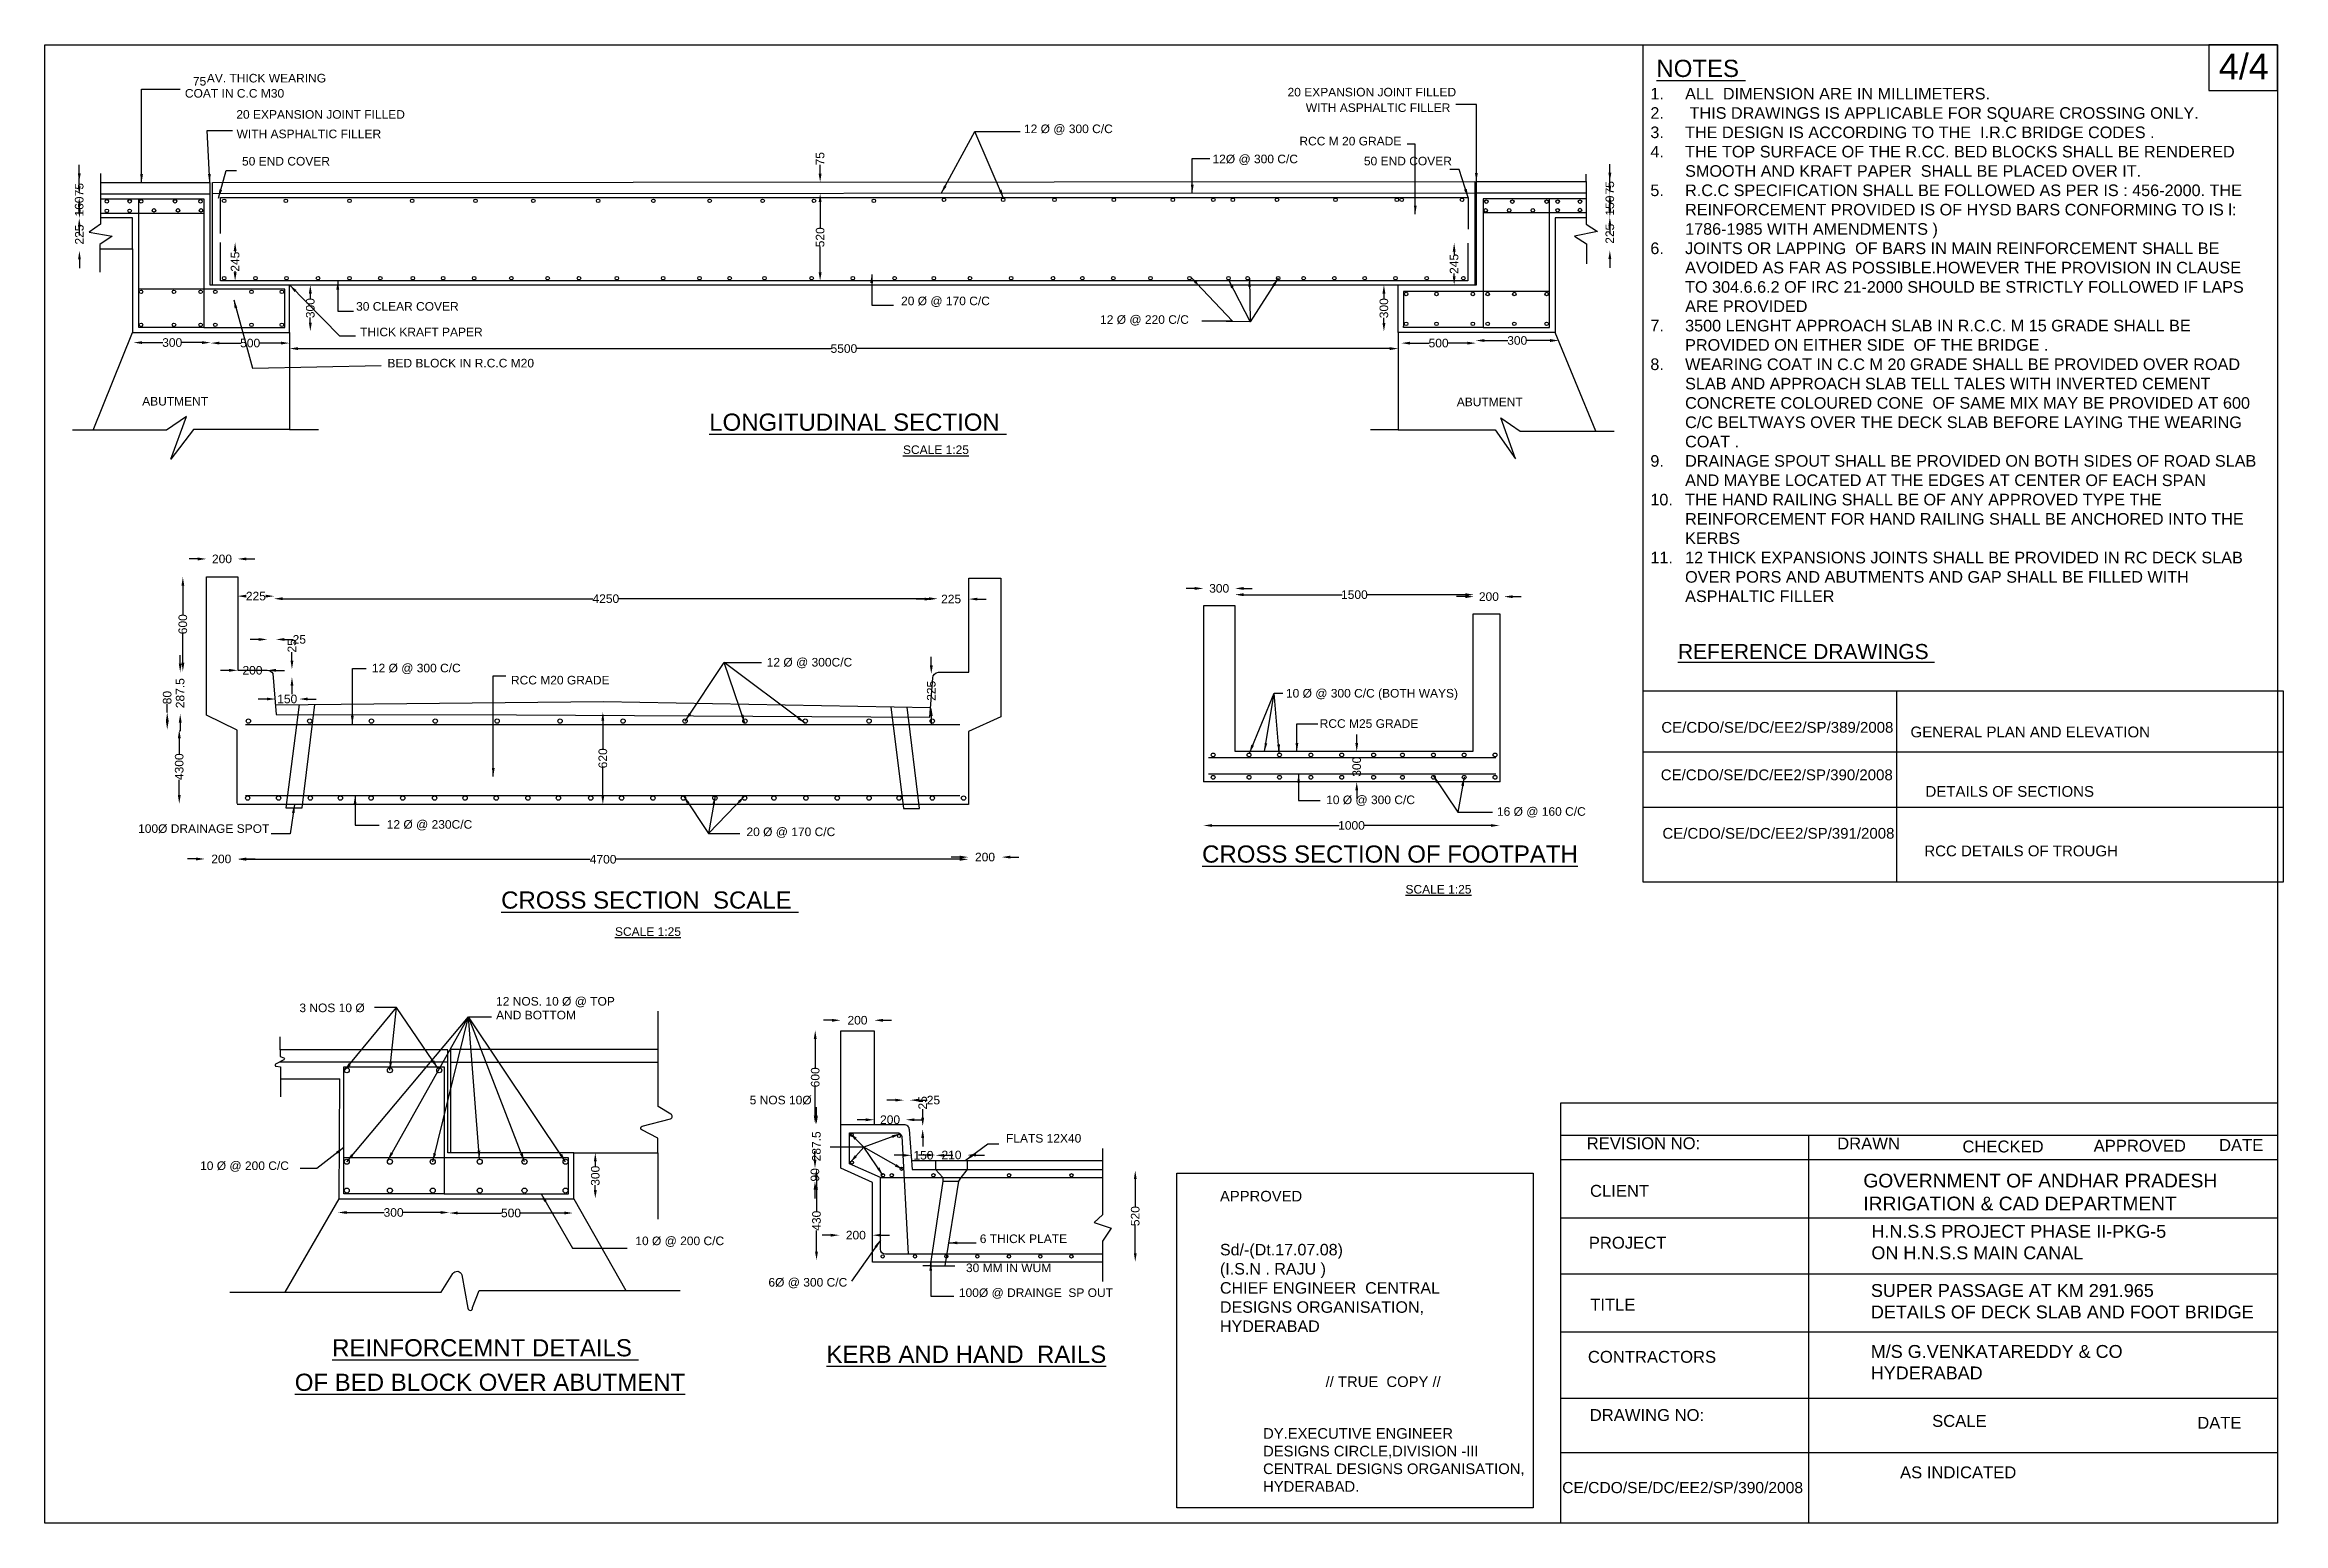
# Model space of a CAD drawing. Header units: millimetres. Extents: x 2520774 to 2546852, y 44349741 to 44366953.
import ezdxf

# ---------------------------------------------------------------- set-up
doc = ezdxf.new("R2010")
doc.units = ezdxf.units.MM
doc.header["$MEASUREMENT"] = 0
for name, color, linetype in [('DIMENSION', 7, 'Continuous'), ('DIMENSIONS', 7, 'Continuous'), ('DRAWING', 2, 'Continuous'), ('TEXT', 7, 'Continuous')]:
    doc.layers.add(name, color=color, linetype=linetype)
doc.styles.get("Standard").update_dxf_attribs({"font": 'arial.ttf', "height": 100})
doc.dimstyles.get("Standard").update_dxf_attribs({"dimtxt": 100, "dimasz": 100, "dimexe": 0.18, "dimexo": 0.0625, "dimgap": 0.09, "dimtad": 0, "dimdec": 0, "dimzin": 0, "dimdsep": 46, "dimtxsty": 'Standard', "dimcen": 0.09, "dimse1": 1, "dimse2": 1, "dimadec": 0, "dimazin": 0, "dimtfac": 1, "dimtdec": 0, "dimtofl": 0, "dimtmove": 0, "dimatfit": 3, "dimfxl": 1, "dimtolj": 1, "dimtzin": 0, "dimarcsym": 0})

msp = doc.modelspace()

# ---------------------------------------------------------------- texts
at = {"layer": 'DIMENSION', "insert": (2534967, 44350847.5), "char_height": 123.421, "width": 3032.449, "attachment_point": 1}
msp.add_mtext('DY.EXECUTIVE ENGINEER  \\PDESIGNS CIRCLE,DIVISION -III \\PCENTRAL DESIGNS ORGANISATION, \\PHYDERABAD.', dxfattribs=at)
at = {"layer": 'DIMENSIONS', "color": 0}
for s, height, p in [('%%UNOTES ', 200, (2539549, 44366578.4)), ('4/4', 300, (2546101.5, 44366550.5))]:
    msp.add_text(s, height=height, dxfattribs=at).set_placement(p)
at = {"layer": 'DIMENSIONS', "color": 0, "insert": (2539343.8, 44366451.6), "char_height": 135, "width": 7223.405, "attachment_point": 1}
msp.add_mtext('\\pi-405,l540,t540;1.^IALL  DIMENSION ARE IN MILLIMETERS.\\P2.^I THIS DRAWINGS IS APPLICABLE FOR SQUARE CROSSING ONLY.\\P3.^ITHE DESIGN IS ACCORDING TO THE  I.R.C BRIDGE CODES .\\P4.^ITHE TOP SURFACE OF THE R.CC. BED BLOCKS SHALL BE RENDERED SMOOTH AND KRAFT PAPER  SHALL BE PLACED OVER IT. \\P5.^IR.C.C SPECIFICATION SHALL BE FOLLOWED AS PER IS : 456-2000. THE REINFORCEMENT PROVIDED IS OF HYSD BARS CONFORMING TO IS l: 1786-1985 WITH AMENDMENTS ) \\P6.^IJOINTS OR LAPPING  OF BARS IN MAIN REINFORCEMENT SHALL BE AVOIDED AS FAR AS POSSIBLE.HOWEVER THE PROVISION IN CLAUSE TO 304.6.6.2 OF IRC 21-2000 SHOULD BE STRICTLY FOLLOWED IF LAPS ARE PROVIDED \\P7.^I3500 LENGHT APPROACH SLAB IN R.C.C. M 15 GRADE SHALL BE PROVIDED ON EITHER SIDE  OF THE BRIDGE .\\P8.^IWEARING COAT IN C.C M 20 GRADE SHALL BE PROVIDED OVER ROAD SLAB AND APPROACH SLAB TELL TALES WITH INVERTED CEMENT CONCRETE COLOURED CONE  OF SAME MIX MAY BE PROVIDED AT 600 C/C BELTWAYS OVER THE DECK SLAB BEFORE LAYING THE WEARING COAT .\\P9.^IDRAINAGE SPOUT SHALL BE PROVIDED ON BOTH SIDES OF ROAD SLAB AND MAYBE LOCATED AT THE EDGES AT CENTER OF EACH SPAN  \\P10.^ITHE HAND RAILING SHALL BE OF ANY APPROVED TYPE THE  REINFORCEMENT FOR HAND RAILING SHALL BE ANCHORED INTO THE KERBS \\P11.^I12 THICK EXPANSIONS JOINTS SHALL BE PROVIDED IN RC DECK SLAB OVER PORS AND ABUTMENTS AND GAP SHALL BE FILLED WITH ASPHALTIC FILLER ', dxfattribs=at)
at = {"layer": 'TEXT', "color": 0}
for s, height, p in [('COAT IN C.C M30', 100, (2522406.9, 44366338)), ('75', 100, (2522500, 44366478.5)), ('AV. THICK WEARING ', 100, (2522662.3, 44366514.4)), ('20 EXPANSION JOINT FILLED', 100, (2535252.3, 44366351.9)), ('20 EXPANSION JOINT FILLED', 100, (2523006, 44366092.3)), ('WITH ASPHALTIC FILLER', 100, (2535465, 44366170.7)), ('WITH ASPHALTIC FILLER', 100, (2523009.2, 44365865.6)), ('12 Ø @ 300 C/C', 100, (2532181.9, 44365924.7)), ('RCC M 20 GRADE', 100, (2535390.6, 44365781.5)), ('50 END COVER', 100, (2523072.3, 44365547.4)), ('12Ø @ 300 C/C', 100, (2534378, 44365573.6)), ('50 END COVER', 100, (2536141.8, 44365549.3)), ('20 Ø @ 170 C/C', 100, (2530749.9, 44363920.9)), ('30 CLEAR COVER   ', 100, (2524401.2, 44363857.6)), ('12 Ø @ 220 C/C', 100, (2533068.4, 44363704.1)), ('THICK KRAFT PAPER', 100, (2524447.8, 44363559.6)), ('BED BLOCK IN R.C.C M20', 100, (2524766.6, 44363196.7)), ('ABUTMENT ', 100, (2521909.3, 44362753.2)), ('ABUTMENT', 100, (2537223.8, 44362745.4)), ('%%ULONGITUDINAL SECTION ', 200, (2528515.1, 44362459.7)), ('%%USCALE 1:25', 100, (2530772.2, 44362188.7)), ('%%UREFERENCE DRAWINGS ', 175, (2539800.2, 44359801.8)), ('12 Ø @ 300 C/C', 100, (2524585.5, 44359647)), ('RCC M20 GRADE', 100, (2526205.3, 44359506)), ('12 Ø @ 300C/C', 100, (2529184.9, 44359714.6)), ('10 Ø @ 300 C/C (BOTH WAYS)', 100, (2535233.6, 44359353.4)), ('RCC M25 GRADE', 100, (2535626.7, 44359000.7)), ('CE/CDO/SE/DC/EE2/SP/389/2008', 125.244, (2539606.8, 44358943.7)), ('GENERAL PLAN AND ELEVATION ', 125.244, (2542509.6, 44358890.2)), ('CE/CDO/SE/DC/EE2/SP/390/2008', 125.244, (2539600, 44358390.7)), ('DETAILS OF SECTIONS', 125.244, (2542683.7, 44358197.7)), ('10 Ø @ 300 C/C', 100, (2535702.1, 44358112.4)), ('16 Ø @ 160 C/C', 100, (2537691.5, 44357976.6)), ('100Ø DRAINAGE SPOT', 100, (2521861.7, 44357777.6)), ('12 Ø @ 230C/C', 100, (2524758.4, 44357826.1)), ('20 Ø @ 170 C/C', 100, (2528948.8, 44357740.2)), ('CE/CDO/SE/DC/EE2/SP/391/2008', 125.244, (2539619.3, 44357709.9)), ('%%UCROSS SECTION OF FOOTPATH', 200, (2534256.7, 44357431.3)), ('RCC DETAILS OF TROUGH ', 125.244, (2542670.4, 44357505.2)), ('%%UCROSS SECTION  SCALE ', 200, (2526091.4, 44356895.9)), ('%%USCALE 1:25', 100, (2536626.2, 44357070.9)), ('%%USCALE 1:25', 100, (2527417.3, 44356578.5)), ('3 NOS 10 Ø', 100, (2523740.5, 44355690.5)), ('AND BOTTOM', 100, (2526032, 44355606.3)), ('12 NOS. 10 Ø @ TOP ', 100, (2526032, 44355767)), (' 5 NOS 10Ø', 100, (2528947.5, 44354617)), ('FLATS 12X40', 100, (2531972.5, 44354172.1)), ('REVISION NO:', 138.461, (2538737.8, 44354094.9)), ('DRAWN ', 138.46, (2541655.6, 44354092.3)), ('CHECKED ', 138.46, (2543114.5, 44354057.4)), ('APPROVED ', 138.46, (2544643.2, 44354066.1)), ('DATE ', 138.46, (2546103.6, 44354074.8)), ('10 Ø @ 200 C/C', 100, (2522584.1, 44353852.7)), ('CLIENT', 138.46, (2538775.7, 44353540.8)), ('10 Ø @ 200 C/C', 100, (2527654.2, 44352977.7)), ('6 THICK PLATE', 100, (2531666.9, 44353002.1)), ('PROJECT', 138.46, (2538762.1, 44352936.7)), ('6Ø @ 300 C/C', 100, (2529204.9, 44352495.3)), ('30 MM IN WUM', 100, (2531505.9, 44352664.1)), ('100Ø @ DRAINGE  SP OUT', 100, (2531423.8, 44352374.6)), ('TITLE ', 138.46, (2538778.4, 44352215)), ('%%UREINFORCEMNT DETAILS ', 200, (2524122.3, 44351683.2)), ('%%UKERB AND HAND  RAILS', 200, (2529880.5, 44351607.4)), ('CONTRACTORS ', 138.461, (2538751.3, 44351608.5)), ('%%UOF BED BLOCK OVER ABUTMENT', 200, (2523687.2, 44351281.4)), ('DRAWING NO:', 138.461, (2538773.1, 44350930.7)), ('SCALE ', 138.46, (2542761.4, 44350862.3)), ('DATE ', 138.46, (2545850, 44350840.6)), ('CE/CDO/SE/DC/EE2/SP/390/2008', 130, (2538451.9, 44350090.6)), ('AS INDICATED ', 138.461, (2542387.8, 44350263.3))]:
    msp.add_text(s, height=height, dxfattribs=at).set_placement(p)
at = {"layer": 'TEXT', "color": 0, "attachment_point": 1}
for s, insert, char_height, width in [('APPROVED  \\P\\P\\P{\\H1.0833x;Sd/-(Dt.17.07.08) \\P(I.S.N . RAJU ) \\PCHIEF ENGINEER  CENTRAL DESIGNS ORGANISATION, HYDERABAD \\H0.99997x; }', (2534465, 44353609.9), 123.428, 2837.353), ('GOVERNMENT OF ANDHAR PRADESH  IRRIGATION & CAD DEPARTMENT ', (2541960.5, 44353809.5), 160, 4345.055), ('H.N.S.S PROJECT PHASE II-PKG-5\\PON H.N.S.S MAIN CANAL', (2542053.6, 44353213.6), 150, 4430.198), ('SUPER PASSAGE AT KM 291.965 \\PDETAILS OF DECK SLAB AND FOOT BRIDGE  ', (2542048, 44352525.2), 150, 4512.88), ('M/S G.VENKATAREDDY & CO  HYDERABAD ', (2542046.2, 44351815.3), 150, 3090.98), ('\\P{\\H0.99994x;// TRUE  COPY //}', (2535695.5, 44351655.4), 123.428, 1342.445)]:
    msp.add_mtext(s, dxfattribs=dict(at, insert=insert, char_height=char_height, width=width))

# ---------------------------------------------------------------- blocks, each defined once
blk = doc.blocks.new('*D53')
at = {"layer": 'Defpoints', "color": 0, "transparency": 16777216}
for p in [(2521178, 44364934), (2521186, 44364934), (2521186, 44364554)]:
    blk.add_point(p, dxfattribs=at)
at = {"layer": 'DIMENSION', "color": 0, "lineweight": -2, "transparency": 16777216}
for p, q in [((2521178, 44365034), (2521178, 44365134)), ((2521178, 44364454), (2521178, 44364354))]:
    blk.add_line(p, q, dxfattribs=at)
at = {"layer": 'DIMENSION', "color": 0, "transparency": 16777216}
for points in [[(2521162, 44365034), (2521195, 44365034), (2521178, 44364934)], [(2521162, 44364454), (2521195, 44364454), (2521178, 44364554)]]:
    blk.add_solid(points, dxfattribs=at)
at = {"layer": 'DIMENSION', "color": 0, "transparency": 16777216, "insert": (2521178, 44364744), "char_height": 100, "attachment_point": 5, "rotation": 90}
blk.add_mtext('\\A1;225', dxfattribs=at)
blk = doc.blocks.new('*D54')
at = {"layer": 'Defpoints', "color": 0, "transparency": 16777216}
for p in [(2521176, 44365206), (2521186, 44365206), (2521186, 44364934)]:
    blk.add_point(p, dxfattribs=at)
at = {"layer": 'DIMENSION', "color": 0, "lineweight": -2, "transparency": 16777216}
for p, q in [((2521176, 44365306), (2521176, 44365406)), ((2521176, 44364834), (2521176, 44364734))]:
    blk.add_line(p, q, dxfattribs=at)
at = {"layer": 'DIMENSION', "color": 0, "transparency": 16777216}
for points in [[(2521160, 44365306), (2521193, 44365306), (2521176, 44365206)], [(2521160, 44364834), (2521193, 44364834), (2521176, 44364934)]]:
    blk.add_solid(points, dxfattribs=at)
at = {"layer": 'DIMENSION', "color": 0, "transparency": 16777216, "insert": (2521176, 44365070), "char_height": 100, "attachment_point": 5, "rotation": 90}
blk.add_mtext('\\A1;160', dxfattribs=at)
blk = doc.blocks.new('*D55')
at = {"layer": 'Defpoints', "color": 0, "transparency": 16777216}
for p in [(2521176, 44365356), (2521176, 44365356), (2521176, 44365176)]:
    blk.add_point(p, dxfattribs=at)
at = {"layer": 'DIMENSION', "color": 0, "lineweight": -2, "transparency": 16777216}
for p, q in [((2521176, 44365456), (2521176, 44365556)), ((2521176, 44365076), (2521176, 44364976))]:
    blk.add_line(p, q, dxfattribs=at)
at = {"layer": 'DIMENSION', "color": 0, "transparency": 16777216}
for points in [[(2521160, 44365456), (2521193, 44365456), (2521176, 44365356)], [(2521160, 44365076), (2521193, 44365076), (2521176, 44365176)]]:
    blk.add_solid(points, dxfattribs=at)
at = {"layer": 'DIMENSION', "color": 0, "transparency": 16777216, "insert": (2521176, 44365266), "char_height": 100, "attachment_point": 5, "rotation": 90}
blk.add_mtext('\\A1;75', dxfattribs=at)
blk = doc.blocks.new('*D56')
at = {"layer": 'Defpoints', "color": 0, "transparency": 16777216}
for p in [(2521809, 44363486), (2521809, 44363480), (2522708, 44363480)]:
    blk.add_point(p, dxfattribs=at)
at = {"layer": 'DIMENSION', "color": 0, "lineweight": -2, "transparency": 16777216}
for p, q in [((2521909, 44363486), (2522148, 44363486)), ((2522608, 44363486), (2522369, 44363486))]:
    blk.add_line(p, q, dxfattribs=at)
at = {"layer": 'DIMENSION', "color": 0, "transparency": 16777216}
for points in [[(2521909, 44363502), (2521909, 44363469), (2521809, 44363486)], [(2522608, 44363502), (2522608, 44363469), (2522708, 44363486)]]:
    blk.add_solid(points, dxfattribs=at)
at = {"layer": 'DIMENSION', "color": 0, "transparency": 16777216, "insert": (2522259, 44363486), "char_height": 100, "attachment_point": 5}
blk.add_mtext('\\A1;300', dxfattribs=at)
blk = doc.blocks.new('*D57')
at = {"layer": 'Defpoints', "color": 0, "transparency": 16777216}
for p in [(2522708, 44363486), (2523626, 44363486), (2523626, 44363480)]:
    blk.add_point(p, dxfattribs=at)
at = {"layer": 'DIMENSION', "color": 0, "lineweight": -2, "transparency": 16777216}
for p, q in [((2522808, 44363480), (2523057, 44363480)), ((2523526, 44363480), (2523278, 44363480))]:
    blk.add_line(p, q, dxfattribs=at)
at = {"layer": 'DIMENSION', "color": 0, "transparency": 16777216}
for points in [[(2522808, 44363497), (2522808, 44363464), (2522708, 44363480)], [(2523526, 44363497), (2523526, 44363464), (2523626, 44363480)]]:
    blk.add_solid(points, dxfattribs=at)
at = {"layer": 'DIMENSION', "color": 0, "transparency": 16777216, "insert": (2523167, 44363480), "char_height": 100, "attachment_point": 5}
blk.add_mtext('\\A1;500', dxfattribs=at)
blk = doc.blocks.new('*D58')
at = {"layer": 'Defpoints', "color": 0, "transparency": 16777216}
for p in [(2522823, 44364652), (2522823, 44364203), (2522992, 44364203)]:
    blk.add_point(p, dxfattribs=at)
at = {"layer": 'DIMENSION', "color": 0, "lineweight": -2, "transparency": 16777216}
for p, q in [((2522992, 44364552), (2522992, 44364540)), ((2522992, 44364303), (2522992, 44364316))]:
    blk.add_line(p, q, dxfattribs=at)
at = {"layer": 'DIMENSION', "color": 0, "transparency": 16777216}
for points in [[(2522975, 44364552), (2523009, 44364552), (2522992, 44364652)], [(2522975, 44364303), (2523009, 44364303), (2522992, 44364203)]]:
    blk.add_solid(points, dxfattribs=at)
at = {"layer": 'DIMENSION', "color": 0, "transparency": 16777216, "insert": (2522992, 44364428), "char_height": 100, "attachment_point": 5, "rotation": 90}
blk.add_mtext('\\A1;245', dxfattribs=at)
blk = doc.blocks.new('*D59')
at = {"layer": 'Defpoints', "color": 0, "transparency": 16777216}
for p in [(2523868, 44364157), (2523868, 44364157), (2523868, 44363618)]:
    blk.add_point(p, dxfattribs=at)
at = {"layer": 'DIMENSION', "color": 0, "lineweight": -2, "transparency": 16777216}
for p, q in [((2523868, 44364057), (2523868, 44363997)), ((2523868, 44363718), (2523868, 44363777))]:
    blk.add_line(p, q, dxfattribs=at)
at = {"layer": 'DIMENSION', "color": 0, "transparency": 16777216}
for points in [[(2523851, 44364057), (2523885, 44364057), (2523868, 44364157)], [(2523851, 44363718), (2523885, 44363718), (2523868, 44363618)]]:
    blk.add_solid(points, dxfattribs=at)
at = {"layer": 'DIMENSION', "color": 0, "transparency": 16777216, "insert": (2523868, 44363887), "char_height": 100, "attachment_point": 5, "rotation": 90}
blk.add_mtext('\\A1;300', dxfattribs=at)
blk = doc.blocks.new('*D60')
at = {"layer": 'Defpoints', "color": 0, "transparency": 16777216}
for p in [(2529807, 44365221), (2529807, 44365221), (2529808, 44364203)]:
    blk.add_point(p, dxfattribs=at)
at = {"layer": 'DIMENSION', "color": 0, "lineweight": -2, "transparency": 16777216}
for p, q in [((2529807, 44365121), (2529807, 44364823)), ((2529807, 44364303), (2529807, 44364602))]:
    blk.add_line(p, q, dxfattribs=at)
at = {"layer": 'DIMENSION', "color": 0, "transparency": 16777216}
for points in [[(2529790, 44365121), (2529824, 44365121), (2529807, 44365221)], [(2529790, 44364303), (2529824, 44364303), (2529807, 44364203)]]:
    blk.add_solid(points, dxfattribs=at)
at = {"layer": 'DIMENSION', "color": 0, "transparency": 16777216, "insert": (2529807, 44364712), "char_height": 100, "attachment_point": 5, "rotation": 90}
blk.add_mtext('\\A1;520', dxfattribs=at)
blk = doc.blocks.new('*D61')
at = {"layer": 'Defpoints', "color": 0, "transparency": 16777216}
for p in [(2529807, 44365354), (2529807, 44365354), (2529807, 44365221)]:
    blk.add_point(p, dxfattribs=at)
at = {"layer": 'DIMENSION', "color": 0, "lineweight": -2, "transparency": 16777216}
for p, q in [((2529807, 44365454), (2529807, 44365554)), ((2529807, 44365121), (2529807, 44365021))]:
    blk.add_line(p, q, dxfattribs=at)
at = {"layer": 'DIMENSION', "color": 0, "transparency": 16777216}
for points in [[(2529790, 44365454), (2529824, 44365454), (2529807, 44365354)], [(2529790, 44365121), (2529824, 44365121), (2529807, 44365221)]]:
    blk.add_solid(points, dxfattribs=at)
at = {"layer": 'DIMENSION', "color": 0, "transparency": 16777216, "insert": (2529807, 44365626), "char_height": 100, "attachment_point": 5, "rotation": 90}
blk.add_mtext('\\A1;75', dxfattribs=at)
blk = doc.blocks.new('*D62')
at = {"layer": 'Defpoints', "color": 0, "transparency": 16777216}
for p in [(2536375, 44364157), (2536375, 44364157), (2536375, 44363615)]:
    blk.add_point(p, dxfattribs=at)
at = {"layer": 'DIMENSION', "color": 0, "lineweight": -2, "transparency": 16777216}
for p, q in [((2536375, 44364057), (2536375, 44363996)), ((2536375, 44363715), (2536375, 44363776))]:
    blk.add_line(p, q, dxfattribs=at)
at = {"layer": 'DIMENSION', "color": 0, "transparency": 16777216}
for points in [[(2536358, 44364057), (2536392, 44364057), (2536375, 44364157)], [(2536358, 44363715), (2536392, 44363715), (2536375, 44363615)]]:
    blk.add_solid(points, dxfattribs=at)
at = {"layer": 'DIMENSION', "color": 0, "transparency": 16777216, "insert": (2536375, 44363886), "char_height": 100, "attachment_point": 5, "rotation": 90}
blk.add_mtext('\\A1;300', dxfattribs=at)
blk = doc.blocks.new('*D63')
at = {"layer": 'Defpoints', "color": 0, "transparency": 16777216}
for p in [(2536578, 44363480), (2536578, 44363480), (2537446, 44363480)]:
    blk.add_point(p, dxfattribs=at)
at = {"layer": 'DIMENSION', "color": 0, "lineweight": -2, "transparency": 16777216}
for p, q in [((2536678, 44363480), (2536902, 44363480)), ((2537346, 44363480), (2537122, 44363480))]:
    blk.add_line(p, q, dxfattribs=at)
at = {"layer": 'DIMENSION', "color": 0, "transparency": 16777216}
for points in [[(2536678, 44363496), (2536678, 44363463), (2536578, 44363480)], [(2537346, 44363496), (2537346, 44363463), (2537446, 44363480)]]:
    blk.add_solid(points, dxfattribs=at)
at = {"layer": 'DIMENSION', "color": 0, "transparency": 16777216, "insert": (2537012, 44363480), "char_height": 100, "attachment_point": 5}
blk.add_mtext('\\A1;500', dxfattribs=at)
blk = doc.blocks.new('*D64')
at = {"layer": 'Defpoints', "color": 0, "transparency": 16777216}
for p in [(2538411, 44363510), (2538411, 44363504), (2537446, 44363480)]:
    blk.add_point(p, dxfattribs=at)
at = {"layer": 'DIMENSION', "color": 0, "lineweight": -2, "transparency": 16777216}
for p, q in [((2537546, 44363510), (2537818, 44363510)), ((2538311, 44363510), (2538039, 44363510))]:
    blk.add_line(p, q, dxfattribs=at)
at = {"layer": 'DIMENSION', "color": 0, "transparency": 16777216}
for points in [[(2537546, 44363527), (2537546, 44363493), (2537446, 44363510)], [(2538311, 44363527), (2538311, 44363493), (2538411, 44363510)]]:
    blk.add_solid(points, dxfattribs=at)
at = {"layer": 'DIMENSION', "color": 0, "transparency": 16777216, "insert": (2537928, 44363510), "char_height": 100, "attachment_point": 5}
blk.add_mtext('\\A1;300', dxfattribs=at)
blk = doc.blocks.new('*D65')
at = {"layer": 'Defpoints', "color": 0, "transparency": 16777216}
for p in [(2537193, 44364646), (2537209, 44364646), (2537209, 44364157)]:
    blk.add_point(p, dxfattribs=at)
at = {"layer": 'DIMENSION', "color": 0, "lineweight": -2, "transparency": 16777216}
for p, q in [((2537193, 44364546), (2537193, 44364513)), ((2537193, 44364257), (2537193, 44364290))]:
    blk.add_line(p, q, dxfattribs=at)
at = {"layer": 'DIMENSION', "color": 0, "transparency": 16777216}
for points in [[(2537177, 44364546), (2537210, 44364546), (2537193, 44364646)], [(2537177, 44364257), (2537210, 44364257), (2537193, 44364157)]]:
    blk.add_solid(points, dxfattribs=at)
at = {"layer": 'DIMENSION', "color": 0, "transparency": 16777216, "insert": (2537193, 44364402), "char_height": 100, "attachment_point": 5, "rotation": 90}
blk.add_mtext('\\A1;245', dxfattribs=at)
blk = doc.blocks.new('*D66')
at = {"layer": 'Defpoints', "color": 0, "transparency": 16777216}
for p in [(2538980, 44364948), (2539007, 44364948), (2538980, 44364558)]:
    blk.add_point(p, dxfattribs=at)
at = {"layer": 'DIMENSION', "color": 0, "lineweight": -2, "transparency": 16777216}
for p, q in [((2539007, 44365048), (2539007, 44365148)), ((2539007, 44364458), (2539007, 44364358))]:
    blk.add_line(p, q, dxfattribs=at)
at = {"layer": 'DIMENSION', "color": 0, "transparency": 16777216}
for points in [[(2538990, 44365048), (2539024, 44365048), (2539007, 44364948)], [(2538990, 44364458), (2539024, 44364458), (2539007, 44364558)]]:
    blk.add_solid(points, dxfattribs=at)
at = {"layer": 'DIMENSION', "color": 0, "transparency": 16777216, "insert": (2539007, 44364753), "char_height": 100, "attachment_point": 5, "rotation": 90}
blk.add_mtext('\\A1;225', dxfattribs=at)
blk = doc.blocks.new('*D67')
at = {"layer": 'Defpoints', "color": 0, "transparency": 16777216}
for p in [(2539007, 44365214), (2539007, 44365214), (2539007, 44364948)]:
    blk.add_point(p, dxfattribs=at)
at = {"layer": 'DIMENSION', "color": 0, "lineweight": -2, "transparency": 16777216}
for p, q in [((2539007, 44365314), (2539007, 44365414)), ((2539007, 44364848), (2539007, 44364748))]:
    blk.add_line(p, q, dxfattribs=at)
at = {"layer": 'DIMENSION', "color": 0, "transparency": 16777216}
for points in [[(2538990, 44365314), (2539024, 44365314), (2539007, 44365214)], [(2538990, 44364848), (2539024, 44364848), (2539007, 44364948)]]:
    blk.add_solid(points, dxfattribs=at)
at = {"layer": 'DIMENSION', "color": 0, "transparency": 16777216, "insert": (2539007, 44365081), "char_height": 100, "attachment_point": 5, "rotation": 90}
blk.add_mtext('\\A1;150', dxfattribs=at)
blk = doc.blocks.new('*D68')
at = {"layer": 'Defpoints', "color": 0, "transparency": 16777216}
for p in [(2539007, 44365364), (2539007, 44365364), (2539007, 44365214)]:
    blk.add_point(p, dxfattribs=at)
at = {"layer": 'DIMENSION', "color": 0, "lineweight": -2, "transparency": 16777216}
for p, q in [((2539007, 44365464), (2539007, 44365564)), ((2539007, 44365114), (2539007, 44365014))]:
    blk.add_line(p, q, dxfattribs=at)
at = {"layer": 'DIMENSION', "color": 0, "transparency": 16777216}
for points in [[(2538990, 44365464), (2539024, 44365464), (2539007, 44365364)], [(2538990, 44365114), (2539024, 44365114), (2539007, 44365214)]]:
    blk.add_solid(points, dxfattribs=at)
at = {"layer": 'DIMENSION', "color": 0, "transparency": 16777216, "insert": (2539007, 44365288), "char_height": 100, "attachment_point": 5, "rotation": 90}
blk.add_mtext('\\A1;75', dxfattribs=at)
blk = doc.blocks.new('*D69')
at = {"layer": 'Defpoints', "color": 0, "transparency": 16777216}
for p in [(2523626, 44363416), (2523626, 44363347), (2536542, 44363347)]:
    blk.add_point(p, dxfattribs=at)
at = {"layer": 'DIMENSION', "color": 0, "lineweight": -2, "transparency": 16777216}
for p, q in [((2523726, 44363416), (2529934, 44363416)), ((2536442, 44363416), (2530233, 44363416))]:
    blk.add_line(p, q, dxfattribs=at)
at = {"layer": 'DIMENSION', "color": 0, "transparency": 16777216}
for points in [[(2523726, 44363433), (2523726, 44363399), (2523626, 44363416)], [(2536442, 44363433), (2536442, 44363399), (2536542, 44363416)]]:
    blk.add_solid(points, dxfattribs=at)
at = {"layer": 'DIMENSION', "color": 0, "transparency": 16777216, "insert": (2530084, 44363416), "char_height": 100, "attachment_point": 5}
blk.add_mtext('\\A1;5500', dxfattribs=at)
blk = doc.blocks.new('*D70')
at = {"layer": 'Defpoints', "color": 0, "transparency": 16777216}
for p in [(2522657, 44360967), (2522657, 44360761), (2523022, 44360761)]:
    blk.add_point(p, dxfattribs=at)
at = {"layer": 'DIMENSION', "color": 0, "lineweight": -2, "transparency": 16777216}
for p, q in [((2522557, 44360967), (2522457, 44360967)), ((2523122, 44360967), (2523222, 44360967))]:
    blk.add_line(p, q, dxfattribs=at)
at = {"layer": 'DIMENSION', "color": 0, "transparency": 16777216}
for points in [[(2522557, 44360984), (2522557, 44360950), (2522657, 44360967)], [(2523122, 44360984), (2523122, 44360950), (2523022, 44360967)]]:
    blk.add_solid(points, dxfattribs=at)
at = {"layer": 'DIMENSION', "color": 0, "transparency": 16777216, "insert": (2522839, 44360967), "char_height": 100, "attachment_point": 5}
blk.add_mtext('\\A1;200', dxfattribs=at)
blk = doc.blocks.new('*D71')
at = {"layer": 'Defpoints', "color": 0, "transparency": 16777216}
for p in [(2523022, 44360526), (2523446, 44360534), (2523446, 44360526)]:
    blk.add_point(p, dxfattribs=at)
at = {"layer": 'DIMENSION', "color": 0, "lineweight": -2, "transparency": 16777216}
for p, q in [((2523122, 44360534), (2523122, 44360534)), ((2523346, 44360534), (2523346, 44360534))]:
    blk.add_line(p, q, dxfattribs=at)
at = {"layer": 'DIMENSION', "color": 0, "transparency": 16777216}
for points in [[(2523122, 44360551), (2523122, 44360517), (2523022, 44360534)], [(2523346, 44360551), (2523346, 44360517), (2523446, 44360534)]]:
    blk.add_solid(points, dxfattribs=at)
at = {"layer": 'DIMENSION', "color": 0, "transparency": 16777216, "insert": (2523234, 44360534), "char_height": 100, "attachment_point": 5}
blk.add_mtext('\\A1;225', dxfattribs=at)
blk = doc.blocks.new('*D72')
at = {"layer": 'Defpoints', "color": 0, "transparency": 16777216}
for p in [(2523446, 44360534), (2531176, 44360534), (2531176, 44360504)]:
    blk.add_point(p, dxfattribs=at)
at = {"layer": 'DIMENSION', "color": 0, "lineweight": -2, "transparency": 16777216}
for p, q in [((2523546, 44360504), (2527160, 44360504)), ((2531076, 44360504), (2527462, 44360504))]:
    blk.add_line(p, q, dxfattribs=at)
at = {"layer": 'DIMENSION', "color": 0, "transparency": 16777216}
for points in [[(2523546, 44360521), (2523546, 44360487), (2523446, 44360504)], [(2531076, 44360521), (2531076, 44360487), (2531176, 44360504)]]:
    blk.add_solid(points, dxfattribs=at)
at = {"layer": 'DIMENSION', "color": 0, "transparency": 16777216, "insert": (2527311, 44360504), "char_height": 100, "attachment_point": 5}
blk.add_mtext('\\A1;4250', dxfattribs=at)
blk = doc.blocks.new('*D73')
at = {"layer": 'Defpoints', "color": 0, "transparency": 16777216}
for p in [(2531126, 44360496), (2531540, 44360500), (2531540, 44360496)]:
    blk.add_point(p, dxfattribs=at)
at = {"layer": 'DIMENSION', "color": 0, "lineweight": -2, "transparency": 16777216}
for p, q in [((2531026, 44360500), (2530926, 44360500)), ((2531640, 44360500), (2531740, 44360500))]:
    blk.add_line(p, q, dxfattribs=at)
at = {"layer": 'DIMENSION', "color": 0, "transparency": 16777216}
for points in [[(2531026, 44360516), (2531026, 44360483), (2531126, 44360500)], [(2531640, 44360516), (2531640, 44360483), (2531540, 44360500)]]:
    blk.add_solid(points, dxfattribs=at)
at = {"layer": 'DIMENSION', "color": 0, "transparency": 16777216, "insert": (2531333, 44360500), "char_height": 100, "attachment_point": 5}
blk.add_mtext('\\A1;225', dxfattribs=at)
blk = doc.blocks.new('*D74')
at = {"layer": 'Defpoints', "color": 0, "transparency": 16777216}
for p in [(2531140, 44359627), (2531093, 44359237), (2531102, 44359237)]:
    blk.add_point(p, dxfattribs=at)
at = {"layer": 'DIMENSION', "color": 0, "lineweight": -2, "transparency": 16777216}
for p, q in [((2531102, 44359727), (2531102, 44359827)), ((2531102, 44359137), (2531102, 44359037))]:
    blk.add_line(p, q, dxfattribs=at)
at = {"layer": 'DIMENSION', "color": 0, "transparency": 16777216}
for points in [[(2531085, 44359727), (2531119, 44359727), (2531102, 44359627)], [(2531085, 44359137), (2531119, 44359137), (2531102, 44359237)]]:
    blk.add_solid(points, dxfattribs=at)
at = {"layer": 'DIMENSION', "color": 0, "transparency": 16777216, "insert": (2531102, 44359432), "char_height": 100, "attachment_point": 5, "rotation": 90}
blk.add_mtext('\\A1;225', dxfattribs=at)
blk = doc.blocks.new('*D75')
at = {"layer": 'Defpoints', "color": 0, "transparency": 16777216}
for p in [(2531534, 44357469), (2531922, 44357496), (2531922, 44357469)]:
    blk.add_point(p, dxfattribs=at)
at = {"layer": 'DIMENSION', "color": 0, "lineweight": -2, "transparency": 16777216}
for p, q in [((2531434, 44357496), (2531334, 44357496)), ((2532022, 44357496), (2532122, 44357496))]:
    blk.add_line(p, q, dxfattribs=at)
at = {"layer": 'DIMENSION', "color": 0, "transparency": 16777216}
for points in [[(2531434, 44357512), (2531434, 44357479), (2531534, 44357496)], [(2532022, 44357512), (2532022, 44357479), (2531922, 44357496)]]:
    blk.add_solid(points, dxfattribs=at)
at = {"layer": 'DIMENSION', "color": 0, "transparency": 16777216, "insert": (2531728, 44357496), "char_height": 100, "attachment_point": 5}
blk.add_mtext('\\A1;200', dxfattribs=at)
blk = doc.blocks.new('*D76')
at = {"layer": 'Defpoints', "color": 0, "transparency": 16777216}
for p in [(2523024, 44357470), (2523024, 44357469), (2531534, 44357469)]:
    blk.add_point(p, dxfattribs=at)
at = {"layer": 'DIMENSION', "color": 0, "lineweight": -2, "transparency": 16777216}
for p, q in [((2523124, 44357470), (2527128, 44357470)), ((2531434, 44357470), (2527430, 44357470))]:
    blk.add_line(p, q, dxfattribs=at)
at = {"layer": 'DIMENSION', "color": 0, "transparency": 16777216}
for points in [[(2523124, 44357486), (2523124, 44357453), (2523024, 44357470)], [(2531434, 44357486), (2531434, 44357453), (2531534, 44357470)]]:
    blk.add_solid(points, dxfattribs=at)
at = {"layer": 'DIMENSION', "color": 0, "transparency": 16777216, "insert": (2527279, 44357470), "char_height": 100, "attachment_point": 5}
blk.add_mtext('\\A1;4700', dxfattribs=at)
blk = doc.blocks.new('*D77')
at = {"layer": 'Defpoints', "color": 0, "transparency": 16777216}
for p in [(2522638, 44357474), (2522638, 44357470), (2523024, 44357470)]:
    blk.add_point(p, dxfattribs=at)
at = {"layer": 'DIMENSION', "color": 0, "lineweight": -2, "transparency": 16777216}
for p, q in [((2522538, 44357474), (2522438, 44357474)), ((2523124, 44357474), (2523224, 44357474))]:
    blk.add_line(p, q, dxfattribs=at)
at = {"layer": 'DIMENSION', "color": 0, "transparency": 16777216}
for points in [[(2522538, 44357491), (2522538, 44357457), (2522638, 44357474)], [(2523124, 44357491), (2523124, 44357457), (2523024, 44357474)]]:
    blk.add_solid(points, dxfattribs=at)
at = {"layer": 'DIMENSION', "color": 0, "transparency": 16777216, "insert": (2522831, 44357474), "char_height": 100, "attachment_point": 5}
blk.add_mtext('\\A1;200', dxfattribs=at)
blk = doc.blocks.new('*D78')
at = {"layer": 'Defpoints', "color": 0, "transparency": 16777216}
for p in [(2522341, 44358980), (2522341, 44358980), (2522311, 44358117)]:
    blk.add_point(p, dxfattribs=at)
at = {"layer": 'DIMENSION', "color": 0, "lineweight": -2, "transparency": 16777216}
for p, q in [((2522341, 44358880), (2522341, 44358699)), ((2522341, 44358217), (2522341, 44358397))]:
    blk.add_line(p, q, dxfattribs=at)
at = {"layer": 'DIMENSION', "color": 0, "transparency": 16777216}
for points in [[(2522325, 44358880), (2522358, 44358880), (2522341, 44358980)], [(2522325, 44358217), (2522358, 44358217), (2522341, 44358117)]]:
    blk.add_solid(points, dxfattribs=at)
at = {"layer": 'DIMENSION', "color": 0, "transparency": 16777216, "insert": (2522341, 44358548), "char_height": 100, "attachment_point": 5, "rotation": 90}
blk.add_mtext('\\A1;4300', dxfattribs=at)
blk = doc.blocks.new('*D79')
at = {"layer": 'Defpoints', "color": 0, "transparency": 16777216}
for p in [(2522201, 44359181), (2522342, 44359181), (2522342, 44358980)]:
    blk.add_point(p, dxfattribs=at)
at = {"layer": 'DIMENSION', "color": 0, "lineweight": -2, "transparency": 16777216}
for p, q in [((2522201, 44359181), (2522201, 44359281)), ((2522201, 44359080), (2522201, 44359081))]:
    blk.add_line(p, q, dxfattribs=at)
at = {"layer": 'DIMENSION', "color": 0, "transparency": 16777216}
for points in [[(2522185, 44359081), (2522218, 44359081), (2522201, 44359181)], [(2522185, 44359080), (2522218, 44359080), (2522201, 44358980)]]:
    blk.add_solid(points, dxfattribs=at)
at = {"layer": 'DIMENSION', "color": 0, "transparency": 16777216, "insert": (2522201, 44359353), "char_height": 100, "attachment_point": 5, "rotation": 90}
blk.add_mtext('\\A1;80', dxfattribs=at)
blk = doc.blocks.new('*D80')
at = {"layer": 'Defpoints', "color": 0, "transparency": 16777216}
for p in [(2522343, 44359647), (2522352, 44359647), (2522343, 44359162)]:
    blk.add_point(p, dxfattribs=at)
at = {"layer": 'DIMENSION', "color": 0, "lineweight": -2, "transparency": 16777216}
for p, q in [((2522352, 44359747), (2522352, 44359847)), ((2522352, 44359062), (2522352, 44358962))]:
    blk.add_line(p, q, dxfattribs=at)
at = {"layer": 'DIMENSION', "color": 0, "transparency": 16777216}
for points in [[(2522336, 44359747), (2522369, 44359747), (2522352, 44359647)], [(2522336, 44359062), (2522369, 44359062), (2522352, 44359162)]]:
    blk.add_solid(points, dxfattribs=at)
at = {"layer": 'DIMENSION', "color": 0, "transparency": 16777216, "insert": (2522352, 44359404), "char_height": 100, "attachment_point": 5, "rotation": 90}
blk.add_mtext('\\A1;287.5', dxfattribs=at)
blk = doc.blocks.new('*D81')
at = {"layer": 'Defpoints', "color": 0, "transparency": 16777216}
for p in [(2522354, 44360756), (2522383, 44360756), (2522354, 44359658)]:
    blk.add_point(p, dxfattribs=at)
at = {"layer": 'DIMENSION', "color": 0, "lineweight": -2, "transparency": 16777216}
for p, q in [((2522383, 44360656), (2522383, 44360318)), ((2522383, 44359758), (2522383, 44360096))]:
    blk.add_line(p, q, dxfattribs=at)
at = {"layer": 'DIMENSION', "color": 0, "transparency": 16777216}
for points in [[(2522367, 44360656), (2522400, 44360656), (2522383, 44360756)], [(2522367, 44359758), (2522400, 44359758), (2522383, 44359658)]]:
    blk.add_solid(points, dxfattribs=at)
at = {"layer": 'DIMENSION', "color": 0, "transparency": 16777216, "insert": (2522383, 44360207), "char_height": 100, "attachment_point": 5, "rotation": 90}
blk.add_mtext('\\A1;600', dxfattribs=at)
blk = doc.blocks.new('*D82')
at = {"layer": 'Defpoints', "color": 0, "transparency": 16777216}
for p in [(2523022, 44359670), (2523022, 44359670), (2523367, 44359670)]:
    blk.add_point(p, dxfattribs=at)
at = {"layer": 'DIMENSION', "color": 0, "lineweight": -2, "transparency": 16777216}
for p, q in [((2522922, 44359670), (2522822, 44359670)), ((2523467, 44359670), (2523567, 44359670))]:
    blk.add_line(p, q, dxfattribs=at)
at = {"layer": 'DIMENSION', "color": 0, "transparency": 16777216}
for points in [[(2522922, 44359687), (2522922, 44359654), (2523022, 44359670)], [(2523467, 44359687), (2523467, 44359654), (2523367, 44359670)]]:
    blk.add_solid(points, dxfattribs=at)
at = {"layer": 'DIMENSION', "color": 0, "transparency": 16777216, "insert": (2523194, 44359670), "char_height": 100, "attachment_point": 5}
blk.add_mtext('\\A1;200', dxfattribs=at)
blk = doc.blocks.new('*D83')
at = {"layer": 'Defpoints', "color": 0, "transparency": 16777216}
for p in [(2523467, 44360030), (2523367, 44359670), (2523467, 44359670)]:
    blk.add_point(p, dxfattribs=at)
at = {"layer": 'DIMENSION', "color": 0, "lineweight": -2, "transparency": 16777216}
for p, q in [((2523267, 44360030), (2523167, 44360030)), ((2523567, 44360030), (2523667, 44360030))]:
    blk.add_line(p, q, dxfattribs=at)
at = {"layer": 'DIMENSION', "color": 0, "transparency": 16777216}
for points in [[(2523267, 44360046), (2523267, 44360013), (2523367, 44360030)], [(2523567, 44360046), (2523567, 44360013), (2523467, 44360030)]]:
    blk.add_solid(points, dxfattribs=at)
at = {"layer": 'DIMENSION', "color": 0, "transparency": 16777216, "insert": (2523740, 44360030), "char_height": 100, "attachment_point": 5}
blk.add_mtext('\\A1;25', dxfattribs=at)
blk = doc.blocks.new('*D84')
at = {"layer": 'Defpoints', "color": 0, "transparency": 16777216}
for p in [(2523604, 44359682), (2523604, 44359592), (2523654, 44359682)]:
    blk.add_point(p, dxfattribs=at)
at = {"layer": 'DIMENSION', "color": 0, "lineweight": -2, "transparency": 16777216}
for p, q in [((2523654, 44359782), (2523654, 44359882)), ((2523654, 44359492), (2523654, 44359392))]:
    blk.add_line(p, q, dxfattribs=at)
at = {"layer": 'DIMENSION', "color": 0, "transparency": 16777216}
for points in [[(2523638, 44359782), (2523671, 44359782), (2523654, 44359682)], [(2523638, 44359492), (2523671, 44359492), (2523654, 44359592)]]:
    blk.add_solid(points, dxfattribs=at)
at = {"layer": 'DIMENSION', "color": 0, "transparency": 16777216, "insert": (2523654, 44359955), "char_height": 100, "attachment_point": 5, "rotation": 90}
blk.add_mtext('\\A1;25', dxfattribs=at)
blk = doc.blocks.new('*D85')
at = {"layer": 'Defpoints', "color": 0, "transparency": 16777216}
for p in [(2523462, 44359336), (2523462, 44359268), (2523737, 44359271)]:
    blk.add_point(p, dxfattribs=at)
at = {"layer": 'DIMENSION', "color": 0, "lineweight": -2, "transparency": 16777216}
for p, q in [((2523362, 44359336), (2523262, 44359336)), ((2523837, 44359336), (2523937, 44359336))]:
    blk.add_line(p, q, dxfattribs=at)
at = {"layer": 'DIMENSION', "color": 0, "transparency": 16777216}
for points in [[(2523362, 44359353), (2523362, 44359320), (2523462, 44359336)], [(2523837, 44359353), (2523837, 44359320), (2523737, 44359336)]]:
    blk.add_solid(points, dxfattribs=at)
at = {"layer": 'DIMENSION', "color": 0, "transparency": 16777216, "insert": (2523599, 44359336), "char_height": 100, "attachment_point": 5}
blk.add_mtext('\\A1;150', dxfattribs=at)
blk = doc.blocks.new('*D86')
at = {"layer": 'Defpoints', "color": 0, "transparency": 16777216}
for p in [(2527276, 44359184), (2527276, 44359184), (2527276, 44358109)]:
    blk.add_point(p, dxfattribs=at)
at = {"layer": 'DIMENSION', "color": 0, "lineweight": -2, "transparency": 16777216}
for p, q in [((2527276, 44359084), (2527276, 44358757)), ((2527276, 44358209), (2527276, 44358535))]:
    blk.add_line(p, q, dxfattribs=at)
at = {"layer": 'DIMENSION', "color": 0, "transparency": 16777216}
for points in [[(2527259, 44359084), (2527292, 44359084), (2527276, 44359184)], [(2527259, 44358209), (2527292, 44358209), (2527276, 44358109)]]:
    blk.add_solid(points, dxfattribs=at)
at = {"layer": 'DIMENSION', "color": 0, "transparency": 16777216, "insert": (2527276, 44358646), "char_height": 100, "attachment_point": 5, "rotation": 90}
blk.add_mtext('\\A1;620', dxfattribs=at)
blk = doc.blocks.new('*D87')
at = {"layer": 'Defpoints', "color": 0, "transparency": 16777216}
for p in [(2524191, 44353358), (2524191, 44353339), (2525486, 44353339)]:
    blk.add_point(p, dxfattribs=at)
at = {"layer": 'DIMENSION', "color": 0, "lineweight": -2, "transparency": 16777216}
for p, q in [((2524291, 44353358), (2524728, 44353358)), ((2525386, 44353358), (2524949, 44353358))]:
    blk.add_line(p, q, dxfattribs=at)
at = {"layer": 'DIMENSION', "color": 0, "transparency": 16777216}
for points in [[(2524291, 44353375), (2524291, 44353341), (2524191, 44353358)], [(2525386, 44353375), (2525386, 44353341), (2525486, 44353358)]]:
    blk.add_solid(points, dxfattribs=at)
at = {"layer": 'DIMENSION', "color": 0, "transparency": 16777216, "insert": (2524838, 44353358), "char_height": 100, "attachment_point": 5}
blk.add_mtext('\\A1;300', dxfattribs=at)
blk = doc.blocks.new('*D88')
at = {"layer": 'Defpoints', "color": 0, "transparency": 16777216}
for p in [(2525486, 44353358), (2526927, 44353352), (2526927, 44353332)]:
    blk.add_point(p, dxfattribs=at)
at = {"layer": 'DIMENSION', "color": 0, "lineweight": -2, "transparency": 16777216}
for p, q in [((2525586, 44353352), (2526096, 44353352)), ((2526827, 44353352), (2526317, 44353352))]:
    blk.add_line(p, q, dxfattribs=at)
at = {"layer": 'DIMENSION', "color": 0, "transparency": 16777216}
for points in [[(2525586, 44353369), (2525586, 44353335), (2525486, 44353352)], [(2526827, 44353369), (2526827, 44353335), (2526927, 44353352)]]:
    blk.add_solid(points, dxfattribs=at)
at = {"layer": 'DIMENSION', "color": 0, "transparency": 16777216, "insert": (2526206, 44353352), "char_height": 100, "attachment_point": 5}
blk.add_mtext('\\A1;500', dxfattribs=at)
blk = doc.blocks.new('*D89')
at = {"layer": 'Defpoints', "color": 0, "transparency": 16777216}
for p in [(2527188, 44354052), (2527188, 44354052), (2527188, 44353520)]:
    blk.add_point(p, dxfattribs=at)
at = {"layer": 'DIMENSION', "color": 0, "lineweight": -2, "transparency": 16777216}
for p, q in [((2527188, 44353952), (2527188, 44353896)), ((2527188, 44353620), (2527188, 44353676))]:
    blk.add_line(p, q, dxfattribs=at)
at = {"layer": 'DIMENSION', "color": 0, "transparency": 16777216}
for points in [[(2527171, 44353952), (2527205, 44353952), (2527188, 44354052)], [(2527171, 44353620), (2527205, 44353620), (2527188, 44353520)]]:
    blk.add_solid(points, dxfattribs=at)
at = {"layer": 'DIMENSION', "color": 0, "transparency": 16777216, "insert": (2527188, 44353786), "char_height": 100, "attachment_point": 5, "rotation": 90}
blk.add_mtext('\\A1;300', dxfattribs=at)
blk = doc.blocks.new('*D90')
at = {"layer": 'Defpoints', "color": 0, "transparency": 16777216}
for p in [(2530047, 44355596), (2530047, 44355472), (2530438, 44355472)]:
    blk.add_point(p, dxfattribs=at)
at = {"layer": 'DIMENSION', "color": 0, "lineweight": -2, "transparency": 16777216}
for p, q in [((2529947, 44355596), (2529847, 44355596)), ((2530538, 44355596), (2530638, 44355596))]:
    blk.add_line(p, q, dxfattribs=at)
at = {"layer": 'DIMENSION', "color": 0, "transparency": 16777216}
for points in [[(2529947, 44355612), (2529947, 44355579), (2530047, 44355596)], [(2530538, 44355612), (2530538, 44355579), (2530438, 44355596)]]:
    blk.add_solid(points, dxfattribs=at)
at = {"layer": 'DIMENSION', "color": 0, "transparency": 16777216, "insert": (2530242, 44355596), "char_height": 100, "attachment_point": 5}
blk.add_mtext('\\A1;200', dxfattribs=at)
blk = doc.blocks.new('*D91')
at = {"layer": 'Defpoints', "color": 0, "transparency": 16777216}
for p in [(2529761, 44355478), (2529750, 44354386), (2529761, 44354386)]:
    blk.add_point(p, dxfattribs=at)
at = {"layer": 'DIMENSION', "color": 0, "lineweight": -2, "transparency": 16777216}
for p, q in [((2529750, 44355378), (2529750, 44355042)), ((2529750, 44354486), (2529750, 44354821))]:
    blk.add_line(p, q, dxfattribs=at)
at = {"layer": 'DIMENSION', "color": 0, "transparency": 16777216}
for points in [[(2529733, 44355378), (2529767, 44355378), (2529750, 44355478)], [(2529733, 44354486), (2529767, 44354486), (2529750, 44354386)]]:
    blk.add_solid(points, dxfattribs=at)
at = {"layer": 'DIMENSION', "color": 0, "transparency": 16777216, "insert": (2529750, 44354932), "char_height": 100, "attachment_point": 5, "rotation": 90}
blk.add_mtext('\\A1;600', dxfattribs=at)
blk = doc.blocks.new('*D92')
at = {"layer": 'Defpoints', "color": 0, "transparency": 16777216}
for p in [(2529761, 44354386), (2529761, 44353872), (2529764, 44353872)]:
    blk.add_point(p, dxfattribs=at)
at = {"layer": 'DIMENSION', "color": 0, "lineweight": -2, "transparency": 16777216}
for p, q in [((2529764, 44354486), (2529764, 44354586)), ((2529764, 44353772), (2529764, 44353672))]:
    blk.add_line(p, q, dxfattribs=at)
at = {"layer": 'DIMENSION', "color": 0, "transparency": 16777216}
for points in [[(2529747, 44354486), (2529781, 44354486), (2529764, 44354386)], [(2529747, 44353772), (2529781, 44353772), (2529764, 44353872)]]:
    blk.add_solid(points, dxfattribs=at)
at = {"layer": 'DIMENSION', "color": 0, "transparency": 16777216, "insert": (2529764, 44354128), "char_height": 100, "attachment_point": 5, "rotation": 90}
blk.add_mtext('\\A1;287.5', dxfattribs=at)
blk = doc.blocks.new('*D93')
at = {"layer": 'Defpoints', "color": 0, "transparency": 16777216}
for p in [(2529761, 44353872), (2529747, 44353722), (2529764, 44353722)]:
    blk.add_point(p, dxfattribs=at)
at = {"layer": 'DIMENSION', "color": 0, "lineweight": -2, "transparency": 16777216}
for p, q in [((2529747, 44353972), (2529747, 44354072)), ((2529747, 44353622), (2529747, 44353522))]:
    blk.add_line(p, q, dxfattribs=at)
at = {"layer": 'DIMENSION', "color": 0, "transparency": 16777216}
for points in [[(2529731, 44353972), (2529764, 44353972), (2529747, 44353872)], [(2529731, 44353622), (2529764, 44353622), (2529747, 44353722)]]:
    blk.add_solid(points, dxfattribs=at)
at = {"layer": 'DIMENSION', "color": 0, "transparency": 16777216, "insert": (2529747, 44353796), "char_height": 100, "attachment_point": 5, "rotation": 90}
blk.add_mtext('\\A1;90', dxfattribs=at)
blk = doc.blocks.new('*D94')
at = {"layer": 'Defpoints', "color": 0, "transparency": 16777216}
for p in [(2529747, 44353722), (2529726, 44352803), (2529765, 44352803)]:
    blk.add_point(p, dxfattribs=at)
at = {"layer": 'DIMENSION', "color": 0, "lineweight": -2, "transparency": 16777216}
for p, q in [((2529765, 44353622), (2529765, 44353375)), ((2529765, 44352903), (2529765, 44353150))]:
    blk.add_line(p, q, dxfattribs=at)
at = {"layer": 'DIMENSION', "color": 0, "transparency": 16777216}
for points in [[(2529748, 44353622), (2529782, 44353622), (2529765, 44353722)], [(2529748, 44352903), (2529782, 44352903), (2529765, 44352803)]]:
    blk.add_solid(points, dxfattribs=at)
at = {"layer": 'DIMENSION', "color": 0, "transparency": 16777216, "insert": (2529765, 44353262), "char_height": 100, "attachment_point": 5, "rotation": 90}
blk.add_mtext('\\A1;430', dxfattribs=at)
blk = doc.blocks.new('*D95')
at = {"layer": 'Defpoints', "color": 0, "transparency": 16777216}
for p in [(2530031, 44353094), (2530031, 44353076), (2530416, 44353076)]:
    blk.add_point(p, dxfattribs=at)
at = {"layer": 'DIMENSION', "color": 0, "lineweight": -2, "transparency": 16777216}
for p, q in [((2529931, 44353094), (2529831, 44353094)), ((2530516, 44353094), (2530616, 44353094))]:
    blk.add_line(p, q, dxfattribs=at)
at = {"layer": 'DIMENSION', "color": 0, "transparency": 16777216}
for points in [[(2529931, 44353110), (2529931, 44353077), (2530031, 44353094)], [(2530516, 44353110), (2530516, 44353077), (2530416, 44353094)]]:
    blk.add_solid(points, dxfattribs=at)
at = {"layer": 'DIMENSION', "color": 0, "transparency": 16777216, "insert": (2530223, 44353094), "char_height": 100, "attachment_point": 5}
blk.add_mtext('\\A1;200', dxfattribs=at)
blk = doc.blocks.new('*D96')
at = {"layer": 'Defpoints', "color": 0, "transparency": 16777216}
for p in [(2530871, 44354024), (2530871, 44353963), (2531152, 44353963)]:
    blk.add_point(p, dxfattribs=at)
at = {"layer": 'DIMENSION', "color": 0, "lineweight": -2, "transparency": 16777216}
for p, q in [((2530771, 44354024), (2530671, 44354024)), ((2531252, 44354024), (2531352, 44354024))]:
    blk.add_line(p, q, dxfattribs=at)
at = {"layer": 'DIMENSION', "color": 0, "transparency": 16777216}
for points in [[(2530771, 44354040), (2530771, 44354007), (2530871, 44354024)], [(2531252, 44354040), (2531252, 44354007), (2531152, 44354024)]]:
    blk.add_solid(points, dxfattribs=at)
at = {"layer": 'DIMENSION', "color": 0, "transparency": 16777216, "insert": (2531011, 44354024), "char_height": 100, "attachment_point": 5}
blk.add_mtext('\\A1;150', dxfattribs=at)
blk = doc.blocks.new('*D97')
at = {"layer": 'Defpoints', "color": 0, "transparency": 16777216}
for p in [(2531152, 44353963), (2531522, 44354027), (2531522, 44353963)]:
    blk.add_point(p, dxfattribs=at)
at = {"layer": 'DIMENSION', "color": 0, "lineweight": -2, "transparency": 16777216}
for p, q in [((2531052, 44354027), (2530952, 44354027)), ((2531622, 44354027), (2531722, 44354027))]:
    blk.add_line(p, q, dxfattribs=at)
at = {"layer": 'DIMENSION', "color": 0, "transparency": 16777216}
for points in [[(2531052, 44354044), (2531052, 44354010), (2531152, 44354027)], [(2531622, 44354044), (2531622, 44354010), (2531522, 44354027)]]:
    blk.add_solid(points, dxfattribs=at)
at = {"layer": 'DIMENSION', "color": 0, "transparency": 16777216, "insert": (2531337, 44354027), "char_height": 100, "attachment_point": 5}
blk.add_mtext('\\A1;210', dxfattribs=at)
blk = doc.blocks.new('*D98')
at = {"layer": 'Defpoints', "color": 0, "transparency": 16777216}
for p in [(2530438, 44354438), (2530438, 44354384), (2530806, 44354379)]:
    blk.add_point(p, dxfattribs=at)
at = {"layer": 'DIMENSION', "color": 0, "lineweight": -2, "transparency": 16777216}
for p, q in [((2530338, 44354438), (2530238, 44354438)), ((2530906, 44354438), (2531006, 44354438))]:
    blk.add_line(p, q, dxfattribs=at)
at = {"layer": 'DIMENSION', "color": 0, "transparency": 16777216}
for points in [[(2530338, 44354454), (2530338, 44354421), (2530438, 44354438)], [(2530906, 44354454), (2530906, 44354421), (2530806, 44354438)]]:
    blk.add_solid(points, dxfattribs=at)
at = {"layer": 'DIMENSION', "color": 0, "transparency": 16777216, "insert": (2530622, 44354438), "char_height": 100, "attachment_point": 5}
blk.add_mtext('\\A1;200', dxfattribs=at)
blk = doc.blocks.new('*D99')
at = {"layer": 'Defpoints', "color": 0, "transparency": 16777216}
for p in [(2530855, 44354666), (2530783, 44354384), (2530855, 44354384)]:
    blk.add_point(p, dxfattribs=at)
at = {"layer": 'DIMENSION', "color": 0, "lineweight": -2, "transparency": 16777216}
for p, q in [((2530683, 44354666), (2530583, 44354666)), ((2530955, 44354666), (2531055, 44354666))]:
    blk.add_line(p, q, dxfattribs=at)
at = {"layer": 'DIMENSION', "color": 0, "transparency": 16777216}
for points in [[(2530683, 44354683), (2530683, 44354650), (2530783, 44354666)], [(2530955, 44354683), (2530955, 44354650), (2530855, 44354666)]]:
    blk.add_solid(points, dxfattribs=at)
at = {"layer": 'DIMENSION', "color": 0, "transparency": 16777216, "insert": (2531127, 44354666), "char_height": 100, "attachment_point": 5}
blk.add_mtext('\\A1;25', dxfattribs=at)
blk = doc.blocks.new('*D100')
at = {"layer": 'Defpoints', "color": 0, "transparency": 16777216}
for p in [(2531002, 44354362), (2531004, 44354362), (2531004, 44354327)]:
    blk.add_point(p, dxfattribs=at)
at = {"layer": 'DIMENSION', "color": 0, "lineweight": -2, "transparency": 16777216}
for p, q in [((2531002, 44354462), (2531002, 44354562)), ((2531002, 44354227), (2531002, 44354127))]:
    blk.add_line(p, q, dxfattribs=at)
at = {"layer": 'DIMENSION', "color": 0, "transparency": 16777216}
for points in [[(2530985, 44354462), (2531019, 44354462), (2531002, 44354362)], [(2530985, 44354227), (2531019, 44354227), (2531002, 44354327)]]:
    blk.add_solid(points, dxfattribs=at)
at = {"layer": 'DIMENSION', "color": 0, "transparency": 16777216, "insert": (2531002, 44354635), "char_height": 100, "attachment_point": 5, "rotation": 90}
blk.add_mtext('\\A1;25', dxfattribs=at)
blk = doc.blocks.new('*D101')
at = {"layer": 'Defpoints', "color": 0, "transparency": 16777216}
for p in [(2533498, 44353847), (2533478, 44352784), (2533498, 44352784)]:
    blk.add_point(p, dxfattribs=at)
at = {"layer": 'DIMENSION', "color": 0, "lineweight": -2, "transparency": 16777216}
for p, q in [((2533478, 44353747), (2533478, 44353426)), ((2533478, 44352884), (2533478, 44353205))]:
    blk.add_line(p, q, dxfattribs=at)
at = {"layer": 'DIMENSION', "color": 0, "transparency": 16777216}
for points in [[(2533462, 44353747), (2533495, 44353747), (2533478, 44353847)], [(2533462, 44352884), (2533495, 44352884), (2533478, 44352784)]]:
    blk.add_solid(points, dxfattribs=at)
at = {"layer": 'DIMENSION', "color": 0, "transparency": 16777216, "insert": (2533478, 44353316), "char_height": 100, "attachment_point": 5, "rotation": 90}
blk.add_mtext('\\A1;520', dxfattribs=at)
blk = doc.blocks.new('*D102')
at = {"layer": 'Defpoints', "color": 0, "transparency": 16777216}
for p in [(2534274, 44357950), (2537721, 44357864), (2537721, 44357853)]:
    blk.add_point(p, dxfattribs=at)
at = {"layer": 'DIMENSION', "color": 0, "lineweight": -2, "transparency": 16777216}
for p, q in [((2534374, 44357864), (2535853, 44357864)), ((2537621, 44357864), (2536142, 44357864))]:
    blk.add_line(p, q, dxfattribs=at)
at = {"layer": 'DIMENSION', "color": 0, "transparency": 16777216}
for points in [[(2534374, 44357880), (2534374, 44357847), (2534274, 44357864)], [(2537621, 44357880), (2537621, 44357847), (2537721, 44357864)]]:
    blk.add_solid(points, dxfattribs=at)
at = {"layer": 'DIMENSION', "color": 0, "transparency": 16777216, "insert": (2535997, 44357864), "char_height": 100, "attachment_point": 5}
blk.add_mtext('\\A1;1000', dxfattribs=at)
blk = doc.blocks.new('*D103')
at = {"layer": 'Defpoints', "color": 0, "transparency": 16777216}
for p in [(2536026, 44358724), (2536058, 44358724), (2536039, 44358372)]:
    blk.add_point(p, dxfattribs=at)
at = {"layer": 'DIMENSION', "color": 0, "lineweight": -2, "transparency": 16777216}
for p, q in [((2536058, 44358824), (2536058, 44358924)), ((2536058, 44358272), (2536058, 44358172))]:
    blk.add_line(p, q, dxfattribs=at)
at = {"layer": 'DIMENSION', "color": 0, "transparency": 16777216}
for points in [[(2536042, 44358824), (2536075, 44358824), (2536058, 44358724)], [(2536042, 44358272), (2536075, 44358272), (2536058, 44358372)]]:
    blk.add_solid(points, dxfattribs=at)
at = {"layer": 'DIMENSION', "color": 0, "transparency": 16777216, "insert": (2536058, 44358548), "char_height": 100, "attachment_point": 5, "rotation": 90}
blk.add_mtext('\\A1;300', dxfattribs=at)
blk = doc.blocks.new('*D104')
at = {"layer": 'Defpoints', "color": 0, "transparency": 16777216}
for p in [(2534272, 44360624), (2534272, 44360421), (2534640, 44360421)]:
    blk.add_point(p, dxfattribs=at)
at = {"layer": 'DIMENSION', "color": 0, "lineweight": -2, "transparency": 16777216}
for p, q in [((2534172, 44360624), (2534072, 44360624)), ((2534740, 44360624), (2534840, 44360624))]:
    blk.add_line(p, q, dxfattribs=at)
at = {"layer": 'DIMENSION', "color": 0, "transparency": 16777216}
for points in [[(2534172, 44360640), (2534172, 44360607), (2534272, 44360624)], [(2534740, 44360640), (2534740, 44360607), (2534640, 44360624)]]:
    blk.add_solid(points, dxfattribs=at)
at = {"layer": 'DIMENSION', "color": 0, "transparency": 16777216, "insert": (2534456, 44360624), "char_height": 100, "attachment_point": 5}
blk.add_mtext('\\A1;300', dxfattribs=at)
blk = doc.blocks.new('*D105')
at = {"layer": 'Defpoints', "color": 0, "transparency": 16777216}
for p in [(2534640, 44360624), (2537422, 44360554), (2537422, 44360551)]:
    blk.add_point(p, dxfattribs=at)
at = {"layer": 'DIMENSION', "color": 0, "lineweight": -2, "transparency": 16777216}
for p, q in [((2534740, 44360551), (2535887, 44360551)), ((2537322, 44360551), (2536176, 44360551))]:
    blk.add_line(p, q, dxfattribs=at)
at = {"layer": 'DIMENSION', "color": 0, "transparency": 16777216}
for points in [[(2534740, 44360568), (2534740, 44360534), (2534640, 44360551)], [(2537322, 44360568), (2537322, 44360534), (2537422, 44360551)]]:
    blk.add_solid(points, dxfattribs=at)
at = {"layer": 'DIMENSION', "color": 0, "transparency": 16777216, "insert": (2536031, 44360551), "char_height": 100, "attachment_point": 5}
blk.add_mtext('\\A1;1500', dxfattribs=at)
blk = doc.blocks.new('*D106')
at = {"layer": 'Defpoints', "color": 0, "transparency": 16777216}
for p in [(2537422, 44360551), (2537774, 44360551), (2537774, 44360528)]:
    blk.add_point(p, dxfattribs=at)
at = {"layer": 'DIMENSION', "color": 0, "lineweight": -2, "transparency": 16777216}
for p, q in [((2537322, 44360528), (2537222, 44360528)), ((2537874, 44360528), (2537974, 44360528))]:
    blk.add_line(p, q, dxfattribs=at)
at = {"layer": 'DIMENSION', "color": 0, "transparency": 16777216}
for points in [[(2537322, 44360544), (2537322, 44360511), (2537422, 44360528)], [(2537874, 44360544), (2537874, 44360511), (2537774, 44360528)]]:
    blk.add_solid(points, dxfattribs=at)
at = {"layer": 'DIMENSION', "color": 0, "transparency": 16777216, "insert": (2537598, 44360528), "char_height": 100, "attachment_point": 5}
blk.add_mtext('\\A1;200', dxfattribs=at)

# ---------------------------------------------------------------- dimensions: what is measured, and where the dimension line sits
at = {"layer": 'DIMENSION', "color": 0}
for base, p1, p2, text, picture, middle in [((2529806.9, 44365354.2), (2529806.9, 44365221), (2529806.9, 44365354.2), '75', '*D61', (2529806.9, 44365625.9)), ((2521176.5, 44365356), (2521176.5, 44365175.6), (2521176.5, 44365356), '75', '*D55', (2521176.5, 44365265.8)), ((2521176.5, 44365206), (2521185.5, 44364934), (2521185.5, 44365206), '160', '*D54', (2521176.5, 44365070)), ((2539007, 44365363.5), (2539007, 44365213.5), (2539007, 44365363.5), '75', '*D68', (2539007, 44365288.5)), ((2539007, 44365213.5), (2539007, 44364948), (2539007, 44365213.5), '150', '*D67', (2539007, 44365080.8)), ((2521178.5, 44364934), (2521185.5, 44364554), (2521185.5, 44364934), '225', '*D53', (2521178.5, 44364744)), ((2529806.9, 44365221), (2529807.5, 44364203.4), (2529806.9, 44365221), '520', '*D60', (2529806.9, 44364712.2)), ((2539007, 44364948), (2538979.5, 44364558.5), (2538979.5, 44364948), '225', '*D66', (2539007, 44364753.2)), ((2522992, 44364203.4), (2522823.4, 44364652.4), (2522823.4, 44364203.4), '245', '*D58', (2522992, 44364427.9)), ((2537193.5, 44364646.5), (2537209, 44364156.7), (2537209, 44364646.5), '245', '*D65', (2537193.5, 44364401.6)), ((2523868, 44364156.7), (2523868, 44363617.5), (2523868, 44364156.7), '300', '*D59', (2523868, 44363887.1)), ((2536375, 44364156.7), (2536375, 44363615), (2536375, 44364156.7), '300', '*D62', (2536375, 44363885.9)), ((2522383.5, 44360756), (2522354.4, 44359658.2), (2522354.4, 44360756), '600', '*D81', (2522383.5, 44360207.1)), ((2522352.5, 44359647), (2522343, 44359161.5), (2522343, 44359647), '287.5', '*D80', (2522352.5, 44359404.2)), ((2523654.5, 44359682), (2523604.5, 44359592), (2523604.5, 44359682), '25', '*D84', (2523654.5, 44359954.9)), ((2531102, 44359236.6), (2531139.8, 44359627.5), (2531093.5, 44359236.6), '225', '*D74', (2531102, 44359432.1)), ((2522201.5, 44359181), (2522341.5, 44358979.5), (2522341.5, 44359181), '80', '*D79', (2522201.5, 44359352.6)), ((2527275.7, 44359183.5), (2527276, 44358108.7), (2527276, 44359183.5), '620', '*D86', (2527275.7, 44358646.1)), ((2522341.5, 44358979.5), (2522311, 44358117), (2522341.5, 44358979.5), '4300', '*D78', (2522341.5, 44358548.2)), ((2536058.5, 44358724.2), (2536039, 44358372.2), (2536025.7, 44358724.2), '300', '*D103', (2536058.5, 44358548.2)), ((2529750, 44354385.5), (2529761, 44355477.5), (2529761, 44354385.5), '600', '*D91', (2529750, 44354931.5)), ((2531002, 44354362.5), (2531004, 44354327), (2531004, 44354362.5), '25', '*D100', (2531002, 44354635.4)), ((2529764, 44353871.5), (2529761, 44354385.5), (2529761, 44353871.5), '287.5', '*D92', (2529764, 44354128.5)), ((2527188, 44354051.7), (2527188, 44353520.5), (2527188, 44354051.7), '300', '*D89', (2527188, 44353786.1)), ((2529747.3, 44353721.5), (2529761, 44353871.5), (2529764, 44353721.5), '90', '*D93', (2529747.3, 44353796.5)), ((2529765, 44352803), (2529747.3, 44353721.5), (2529726.5, 44352803), '430', '*D94', (2529765, 44353262.2)), ((2533478.5, 44352784), (2533497.5, 44353847), (2533497.5, 44352784), '520', '*D101', (2533478.5, 44353315.5))]:
    dim = msp.add_linear_dim(base=base, p1=p1, p2=p2, angle=90, text=text, dimstyle='Standard', dxfattribs=at)
    dim.commit()
    dim.dimension.update_dxf_attribs({"geometry": picture, "text_midpoint": middle})
for base, p1, p2, text, picture, middle in [((2521809, 44363485.5), (2522708.5, 44363480.5), (2521809, 44363480.5), '300', '*D56', (2522258.8, 44363485.5)), ((2523625.9, 44363480.5), (2522708.5, 44363485.5), (2523625.9, 44363485.5), '500', '*D57', (2523167.2, 44363480.5)), ((2536578.5, 44363479.5), (2537445.5, 44363479.5), (2536578.5, 44363479.5), '500', '*D63', (2537012, 44363479.5)), ((2538411.3, 44363510), (2537445.5, 44363479.5), (2538411.3, 44363503.8), '300', '*D64', (2537928.4, 44363510)), ((2523625.9, 44363416), (2536541.6, 44363347), (2523625.9, 44363347), '5500', '*D69', (2530083.7, 44363416)), ((2522657.2, 44360967), (2523021.7, 44360760.7), (2522657.2, 44360760.7), '200', '*D70', (2522839.5, 44360967)), ((2534271.7, 44360623.5), (2534640.2, 44360420.7), (2534271.7, 44360420.7), '300', '*D104', (2534456, 44360623.5)), ((2523446.5, 44360534), (2523021.7, 44360525.5), (2523446.5, 44360525.5), '225', '*D71', (2523234.1, 44360534)), ((2531175.5, 44360504), (2523446.5, 44360534), (2531175.5, 44360534), '4250', '*D72', (2527311, 44360504)), ((2531540.2, 44360499.5), (2531125.5, 44360495.7), (2531540.2, 44360495.7), '225', '*D73', (2531332.9, 44360499.5)), ((2537422, 44360551), (2534640.2, 44360623.5), (2537422, 44360553.5), '1500', '*D105', (2536031.1, 44360551)), ((2537774, 44360527.5), (2537422, 44360551), (2537774, 44360551), '200', '*D106', (2537598, 44360527.5)), ((2523466.7, 44360029.5), (2523366.7, 44359670.2), (2523466.7, 44359670.2), '25', '*D83', (2523739.6, 44360029.5)), ((2523021.7, 44359670.2), (2523366.7, 44359670.2), (2523021.7, 44359670.2), '200', '*D82', (2523194.2, 44359670.2)), ((2523461.8, 44359336.5), (2523736.6, 44359271.1), (2523461.8, 44359268.3), '150', '*D85', (2523599.2, 44359336.5)), ((2537721, 44357863.5), (2534273.5, 44357950), (2537721, 44357853), '1000', '*D102', (2535997.2, 44357863.5)), ((2522637.5, 44357474), (2523024.5, 44357469.5), (2522637.5, 44357469.5), '200', '*D77', (2522831, 44357474)), ((2523024.5, 44357469.5), (2531533.5, 44357469), (2523024.5, 44357469), '4700', '*D76', (2527279, 44357469.5)), ((2531921.5, 44357495.5), (2531533.5, 44357469), (2531921.5, 44357469), '200', '*D75', (2531727.5, 44357495.5)), ((2530047.2, 44355595.5), (2530437.7, 44355472.2), (2530047.2, 44355472.2), '200', '*D90', (2530242.5, 44355595.5)), ((2530854.5, 44354666.5), (2530783.2, 44354383.7), (2530854.5, 44354383.7), '25', '*D99', (2531127.4, 44354666.5)), ((2530437.7, 44354437.5), (2530805.9, 44354379.3), (2530437.7, 44354383.7), '200', '*D98', (2530621.8, 44354437.5)), ((2530870.8, 44354023.5), (2531151.7, 44353962.9), (2530870.8, 44353962.9), '150', '*D96', (2531011.3, 44354023.5)), ((2531522.2, 44354027), (2531151.7, 44353962.9), (2531522.2, 44353962.9), '210', '*D97', (2531337, 44354027)), ((2524191, 44353358), (2525486, 44353339), (2524191, 44353339), '300', '*D87', (2524838.5, 44353358)), ((2526927, 44353352), (2525486, 44353358), (2526927, 44353332.5), '500', '*D88', (2526206.5, 44353352)), ((2530031, 44353093.5), (2530415.7, 44353076.5), (2530031, 44353076.5), '200', '*D95', (2530223.4, 44353093.5))]:
    dim = msp.add_linear_dim(base=base, p1=p1, p2=p2, text=text, dimstyle='Standard', dxfattribs=at)
    dim.commit()
    dim.dimension.update_dxf_attribs({"geometry": picture, "text_midpoint": middle})

# ---------------------------------------------------------------- linework, layer by layer
at = {"layer": 'DIMENSION', "color": 0}
for points in [[(2546783.5, 44349740.7), (2520774.5, 44349740.7), (2520774.5, 44366953), (2546783.5, 44366953)], [(2546783.5, 44366953), (2545986, 44366953), (2545986, 44366422), (2546783.5, 44366422)], [(2539396, 44359431), (2546851.5, 44359431), (2546851.5, 44357204.3), (2539396, 44357204.3)], [(2538436.9, 44354635.5), (2546783.5, 44354635.5), (2546783.5, 44349740.7), (2538436.9, 44349740.7)]]:
    msp.add_lwpolyline(points, close=True, dxfattribs=at)
at = {"layer": 'DIMENSION'}
msp.add_lwpolyline([(2539396, 44359431), (2539396, 44366953)], dxfattribs=at)
at = {"layer": 'DIMENSION', "color": 0}
for points in [[(2546783.5, 44354635.5), (2546783.5, 44349740.7)], [(2538436.9, 44350564.1), (2546783.5, 44350564.1)]]:
    msp.add_lwpolyline(points, dxfattribs=at)
at = {"layer": 'DIMENSIONS', "color": 0}
for points in [[(2546851.5, 44357204.3), (2539396, 44357204.3), (2539396, 44359431), (2546851.5, 44359431)], [(2542347.5, 44359431), (2542347.5, 44357204.3)], [(2539396, 44358719.4), (2546851.5, 44358719.4)], [(2546851.5, 44358072.7), (2539396, 44358072.7)]]:
    msp.add_lwpolyline(points, dxfattribs=at)
at = {"layer": 'DRAWING', "color": 0}
for points in [[(2521423.9, 44365454), (2521423.9, 44364866.4), (2521293.4, 44364771.6), (2521558.6, 44364724.2), (2521417.4, 44364626.2), (2521417.4, 44364307.6)], [(2521423.9, 44365348.6), (2522696.9, 44365348.6), (2522696.9, 44364156.7), (2537451.9, 44364156.7), (2537451.9, 44365360.1), (2538730.1, 44365360.1), (2538730.1, 44365445.3)], [(2522729.6, 44365348.6), (2537435.4, 44365360.1), (2537435.4, 44364156.7)], [(2522729.6, 44364156.7), (2522729.6, 44365348.6)], [(2538730.1, 44365360.1), (2538730.1, 44364866.4), (2538862.7, 44364778.1), (2538593.9, 44364725.4), (2538736.5, 44364635.6), (2538736.5, 44364402.7)], [(2521423.9, 44365216.1), (2522696.9, 44365216.1)], [(2521423.9, 44365160.2), (2522627, 44365160.2), (2522627, 44363661.8), (2521869.4, 44363661.8), (2521869.4, 44365160.2)], [(2537435.4, 44365225.5), (2522729.6, 44365216.8)], [(2522823.4, 44365175), (2537355.3, 44365175), (2537355.3, 44364807.5)], [(2522823.4, 44364755.5), (2522823.4, 44365175)], [(2538730.1, 44365226.3), (2537451.9, 44365226.3)], [(2538730.1, 44365157.8), (2537530.6, 44365157.8), (2537530.6, 44363662.6), (2538304.1, 44363662.6), (2538304.1, 44365157.8)], [(2521417.4, 44364577.7), (2521797.9, 44364577.7), (2521797.9, 44364938.5), (2521423.9, 44364938.5)], [(2521423.9, 44364994), (2522627, 44364994)], [(2538730.1, 44364940.3), (2538370.3, 44364940.3), (2538370.3, 44363603.1), (2536541.6, 44363603.1), (2536541.6, 44364156.7)], [(2538730.1, 44364996.9), (2537530.6, 44364996.9)], [(2521797.9, 44364577.7), (2521797.9, 44363605.3), (2523625.9, 44363605.3), (2523625.9, 44364156.7)], [(2537352.3, 44364642.6), (2537352.3, 44364203.4), (2522823.4, 44364203.4), (2522823.4, 44364652.4)], [(2522627, 44363661.8), (2523571.1, 44363661.8), (2523571.1, 44364109.1), (2521869.4, 44364109.1)], [(2538304.1, 44364082.5), (2536602.3, 44364082.5), (2536602.3, 44363677.9)], [(2521336.8, 44362466.9), (2521797.9, 44363605.3)], [(2523625.9, 44363605.3), (2523625.9, 44362474.2), (2523962.2, 44362474.2)], [(2536541.6, 44363603.1), (2536541.6, 44362471.6), (2536217.3, 44362471.6)], [(2537530.6, 44363662.6), (2536602.3, 44363662.6), (2536602.3, 44363677.9)], [(2538843.7, 44362455.6), (2538370.3, 44363603.1)], [(2523625.9, 44362474.2), (2522506.2, 44362474.2), (2522242.5, 44362130.3), (2522425.6, 44362625.4), (2522193.7, 44362466.9), (2521097.6, 44362466.9)], [(2536541.6, 44362471.6), (2537670.5, 44362471.6), (2537908.5, 44362132.8), (2537738.3, 44362608.3), (2537963.3, 44362455.6), (2539055.7, 44362455.6)], [(2537728.7, 44358372.2), (2537728.7, 44360323.2), (2537411.2, 44360323.2), (2537411.2, 44358724.2), (2534640.2, 44358724.2), (2534640.2, 44360420.7), (2534271.7, 44360420.7)], [(2534271.7, 44360420.7), (2534271.7, 44358372.2)], [(2523461.8, 44359268.3), (2527283.7, 44359306.7), (2531093.5, 44359236.6)], [(2523736.6, 44359271.1), (2523583.2, 44358070.7), (2523772.2, 44358070.7), (2523919.7, 44359272.9)], [(2530630.2, 44359245.2), (2530777.2, 44358061.2), (2530963.2, 44358061.2), (2530820.7, 44359241.7)], [(2523113.2, 44359040.7), (2531432.7, 44359040.7)], [(2537677.7, 44358651.7), (2534331.2, 44358651.7)], [(2537728.7, 44358372.2), (2534271.7, 44358372.2)], [(2537677.7, 44358463.2), (2534331.2, 44358463.2)], [(2523113.2, 44358214.2), (2531432.7, 44358214.2)], [(2530047.2, 44354383.7), (2530047.2, 44355472.2), (2530437.7, 44355472.2), (2530437.7, 44354383.7)], [(2526937.2, 44353516.2), (2526937.2, 44354051.7), (2525470.7, 44354051.7), (2525470.7, 44355250.2), (2523516.7, 44355250.2), (2523516.7, 44355403.2)], [(2527920.7, 44355254.2), (2525502.7, 44355254.2), (2525502.7, 44354051.7)], [(2525470.7, 44355110.2), (2523512, 44355109.5)], [(2523519.2, 44354913.2), (2524212.2, 44354913.2)], [(2524204.2, 44353516.2), (2524212.2, 44354913.2)], [(2524257.2, 44353576.2), (2524257.2, 44355052.2), (2525426.7, 44355052.2), (2525426.7, 44353576.2), (2524257.2, 44353576.2)], [(2525502.3, 44355110.2), (2527920.7, 44355110.2)], [(2525426.7, 44353576.2), (2526877.2, 44353576.2), (2526877.2, 44353995.7), (2524257.2, 44353995.7)], [(2526937.2, 44354051.7), (2527918.2, 44354051.7), (2527918.2, 44353278.7)], [(2530870.8, 44353962.9), (2533094.7, 44353962.9)], [(2531151.7, 44353860.2), (2531237.2, 44353764.7), (2531237.2, 44353721.2), (2531089.2, 44352738.7), (2531003.7, 44352738.7)], [(2531151.7, 44353962.9), (2531151.7, 44353860.2)], [(2531262.7, 44352738.7), (2531422.7, 44353722.7), (2531448.2, 44353764.7), (2531522.2, 44353860.2), (2531522.2, 44353962.9)], [(2533094.7, 44354104.2), (2533094.7, 44353331.7), (2532997.7, 44353239.7), (2533196.2, 44353173.7), (2533096.2, 44353024.7), (2533096.2, 44352555.2)], [(2530510.2, 44353764.7), (2533094.7, 44353764.7)], [(2531237.2, 44353721.2), (2531422.7, 44353722.7)], [(2523574.2, 44352428.7), (2524204.2, 44353516.2), (2526937.2, 44353516.2), (2527545.2, 44352449.7)], [(2531089.2, 44352738.7), (2531378.2, 44352738.7)]]:
    msp.add_lwpolyline(points, dxfattribs=at)
for points in [[(2523015.2, 44358120.7), (2523015.2, 44358974.7), (2522657.2, 44359146.7), (2522657.2, 44360760.7), (2523021.7, 44360760.7), (2523021.7, 44359670.2), (2523366.7, 44359670.2, -0.2782393), (2523429.7, 44359632.2), (2523471.7, 44359156.2), (2526270.2, 44359152.7), (2531085.2, 44359123.7), (2531118.7, 44359582.2, -0.3807554), (2531185.7, 44359647.2), (2531540.2, 44359647.2), (2531540.2, 44360742.2), (2531912.7, 44360742.2), (2531912.7, 44359129.7), (2531536.7, 44358958.2), (2531536.7, 44358108.7), (2523015.2, 44358108.7)], [(2527918.2, 44354051.7), (2527918.2, 44354223.2), (2527730.2, 44354318.7, -0.6934822), (2527735.2, 44354363.2), (2528064.7, 44354450.2, 0.7108031), (2528068.7, 44354502.2), (2527920.7, 44354593.2), (2527920.7, 44355701.2)], [(2523516.7, 44355250.2), (2523516.7, 44355175.7), (2523559.2, 44355157.2, -0.6233443), (2523560.2, 44355135.2), (2523463.7, 44355083.7, 0.8562379), (2523471.2, 44355062.2), (2523519.2, 44355054.7), (2523519.2, 44354705.7)], [(2533096.2, 44352779.7), (2530415.7, 44352779.7), (2530415.7, 44353706.2), (2530047.2, 44353875.2), (2530047.2, 44354383.7), (2530783.2, 44354383.7, -0.4142136), (2530843.2, 44354323.7), (2530878.7, 44353860.2), (2533094.7, 44353860.2)], [(2533096.2, 44352871.7), (2530569.2, 44352871.7, -0.4092158), (2530510.2, 44352929.7), (2530510.2, 44353764.7), (2530149.7, 44353922.7), (2530149.7, 44354287.2), (2530708.2, 44354287.2, -0.3575769), (2530758.2, 44354246.2), (2530833.2, 44352871.7)], [(2522931.2, 44352428.7), (2525392.2, 44352428.7), (2525528.7, 44352646.2, -0.6364084), (2525633.7, 44352633.2), (2525701.2, 44352242.7, 0.9746753), (2525759.2, 44352251.2), (2525835.2, 44352449.7), (2528178.2, 44352449.7)]]:
    msp.add_lwpolyline(points, format="xyb", dxfattribs=at)
for centre, radius in [((2521498, 44365131), 20.5), ((2521763, 44365131), 20.5), ((2521897, 44365131), 20.5), ((2522291.5, 44365131), 20.5), ((2522588.5, 44365131), 20.5), ((2522863.5, 44365136), 20.5), ((2523583.5, 44365136), 20.5), ((2524324.5, 44365136), 20.5), ((2525054, 44365136), 20.5), ((2525791.5, 44365136), 20.5), ((2526466, 44365136), 20.5), ((2527221.5, 44365136), 20.5), ((2527865, 44365136), 20.5), ((2528519.5, 44365136), 20.5), ((2529137.5, 44365136), 20.5), ((2529735.5, 44365136), 20.5), ((2530433, 44365136), 20.5), ((2531250, 44365148.5), 20.5), ((2531940, 44365148.5), 20.5), ((2532537.5, 44365148.5), 20.5), ((2533228.5, 44365148.5), 20.5), ((2533916, 44365148.5), 20.5), ((2534387, 44365148.5), 20.5), ((2534614.5, 44365148.5), 20.5), ((2535128.5, 44365148.5), 20.5), ((2535811, 44365148.5), 20.5), ((2536526, 44365148.5), 20.5), ((2536582.5, 44365148.5), 20.5), ((2537285.5, 44365148.5), 20.5), ((2537567, 44365127.5), 20.5), ((2537871.5, 44365127.5), 20.5), ((2538270.5, 44365127.5), 20.5), ((2538399.5, 44365127.5), 20.5), ((2538659.5, 44365127.5), 20.5), ((2521498, 44365020.5), 20.5), ((2521763, 44365020.5), 20.5), ((2522048, 44365025), 20.5), ((2522327.5, 44365025), 20.5), ((2522593.5, 44365025), 20.5), ((2537559.5, 44365025.5), 20.5), ((2537834.5, 44365025.5), 20.5), ((2538109.5, 44365025.5), 20.5), ((2538399.5, 44365026), 20.5), ((2538659.5, 44365029), 20.5), ((2521896.5, 44364077.5), 20.5), ((2522279.5, 44364077.5), 20.5), ((2522590, 44364077.5), 20.5), ((2522760.5, 44364077.5), 20.5), ((2522864.5, 44364236), 20.5), ((2523183, 44364077.5), 20.5), ((2523229, 44364236), 20.5), ((2523536, 44364077.5), 20.5), ((2523590, 44364236), 20.5), ((2523958.5, 44364236), 20.5), ((2524325, 44364236), 20.5), ((2524683, 44364236), 20.5), ((2525062, 44364236), 20.5), ((2525416, 44364236), 20.5), ((2525777, 44364236), 20.5), ((2526210, 44364236), 20.5), ((2526632, 44364236), 20.5), ((2526997, 44364236), 20.5), ((2527438.5, 44364236), 20.5), ((2527979, 44364236), 20.5), ((2528401.5, 44364236), 20.5), ((2528753, 44364236), 20.5), ((2529158.5, 44364236), 20.5), ((2529707.5, 44364236), 20.5), ((2530188.5, 44364236), 20.5), ((2530674.5, 44364236), 20.5), ((2531131, 44364236), 20.5), ((2531552, 44364236), 20.5), ((2532032.5, 44364236), 20.5), ((2532520.5, 44364236), 20.5), ((2532862.5, 44364236), 20.5), ((2533222.5, 44364236), 20.5), ((2533656, 44364236), 20.5), ((2534110, 44364236), 20.5), ((2534564, 44364236), 20.5), ((2534787.5, 44364236), 20.5), ((2535143.5, 44364236), 20.5), ((2535439.5, 44364236), 20.5), ((2535797.5, 44364236), 20.5), ((2536151.5, 44364236), 20.5), ((2536509.5, 44364236), 20.5), ((2536633.5, 44364051.5), 20.5), ((2536873.5, 44364236), 20.5), ((2536987, 44364051.5), 20.5), ((2537300.5, 44364236), 20.5), ((2537411, 44364051.5), 20.5), ((2537584.5, 44364051.5), 20.5), ((2537894, 44364051.5), 20.5), ((2538270.5, 44364051.5), 20.5), ((2521896.5, 44363693.5), 20.5), ((2522279.5, 44363693.5), 20.5), ((2522590, 44363693.5), 20.5), ((2522760.5, 44363692.5), 20.5), ((2523183, 44363692.5), 20.5), ((2523536, 44363692.5), 20.5), ((2536633.5, 44363705), 20.5), ((2536987, 44363705), 20.5), ((2537411, 44363705), 20.5), ((2537584.5, 44363705), 20.5), ((2537894, 44363705), 20.5), ((2538270.5, 44363705), 20.5), ((2523147.2, 44359079.7), 25.2), ((2523860.7, 44359079.7), 25.2), ((2524579.2, 44359079.7), 25.2), ((2525324.2, 44359079.7), 25.2), ((2526044.7, 44359079.7), 25.2), ((2526778.2, 44359079.7), 25.2), ((2527511.7, 44359079.7), 25.2), ((2528234.2, 44359079.7), 25.2), ((2528930.2, 44359079.7), 25.2), ((2529633.2, 44359079.7), 25.2), ((2530378.2, 44359079.7), 25.2), ((2531113.7, 44359079.7), 25.2), ((2534385.7, 44358684.7), 22), ((2534803.7, 44358684.7), 22), ((2535158.2, 44358684.7), 22), ((2535524.2, 44358684.7), 22), ((2535883.2, 44358684.7), 22), ((2536254.7, 44358684.7), 22), ((2536590.7, 44358684.7), 22), ((2536951.7, 44358684.7), 22), ((2537309.2, 44358684.7), 22), ((2537669.7, 44358684.7), 22), ((2534385.7, 44358424.7), 22), ((2534803.7, 44358424.7), 22), ((2535158.2, 44358424.7), 22), ((2535524.2, 44358424.7), 22), ((2535883.2, 44358424.7), 22), ((2536254.7, 44358424.7), 22), ((2536590.7, 44358424.7), 22), ((2536951.7, 44358424.7), 22), ((2537309.2, 44358424.7), 22), ((2537669.7, 44358424.7), 22), ((2523138.2, 44358183.2), 25.2), ((2523499.2, 44358183.2), 25.2), ((2523868.2, 44358183.2), 25.2), ((2524218.7, 44358183.2), 25.2), ((2524576.7, 44358183.2), 25.2), ((2524945.2, 44358183.2), 25.2), ((2525315.7, 44358183.2), 25.2), ((2525671.7, 44358183.2), 25.2), ((2526033.2, 44358183.2), 25.2), ((2526403.7, 44358183.2), 25.2), ((2526757.7, 44358183.2), 25.2), ((2527134.2, 44358183.2), 25.2), ((2527493.7, 44358183.2), 25.2), ((2527859.7, 44358183.2), 25.2), ((2528214.2, 44358183.2), 25.2), ((2528580.7, 44358183.2), 25.2), ((2528926.7, 44358183.2), 25.2), ((2529269.2, 44358183.2), 25.2), ((2529641.7, 44358183.2), 25.2), ((2530006.2, 44358183.2), 25.2), ((2530376.7, 44358183.2), 25.2), ((2530727.7, 44358183.2), 25.2), ((2531114.2, 44358183.2), 25.2), ((2531478.7, 44358183.2), 25.2), ((2524292.2, 44355014.2), 29.5), ((2524795.2, 44355014.2), 29.5), ((2525370.2, 44355014.2), 29.5), ((2530174.7, 44354262.7), 19), ((2530726.2, 44354249.7), 19), ((2524292.2, 44353949.7), 29.5), ((2524795.2, 44353949.7), 29.5), ((2525294.2, 44353949.7), 29.5), ((2525841.2, 44353949.7), 29.5), ((2526363.2, 44353949.7), 29.5), ((2526842.2, 44353949.7), 29.5), ((2530176.7, 44353940.2), 19), ((2530756.7, 44353867.7), 19), ((2524292.2, 44353613.7), 29.5), ((2524795.2, 44353613.7), 29.5), ((2525294.2, 44353613.7), 29.5), ((2525841.2, 44353613.7), 29.5), ((2526363.2, 44353613.7), 29.5), ((2526842.2, 44353613.7), 29.5), ((2530539, 44353792.2), 19), ((2530641.5, 44353792.2), 19), ((2531126.5, 44353792.2), 19), ((2532008.5, 44353792.2), 19), ((2532735.5, 44353792.2), 19), ((2530535.7, 44352846.2), 19), ((2530912.2, 44352846.2), 19), ((2531277.2, 44352846.2), 19), ((2531638.2, 44352846.2), 19), ((2532005.7, 44352846.2), 19), ((2532372.2, 44352846.2), 19), ((2532734.7, 44352846.2), 19)]:
    msp.add_circle(centre, radius, dxfattribs=at)
at = {"layer": 'TEXT', "color": 0}
for points in [[(2538436.9, 44354258.4), (2546783.5, 44354258.4)], [(2541319.5, 44354251.7), (2541319.5, 44349740.7)], [(2538436.9, 44353975.7), (2546783.5, 44353975.7)], [(2538436.9, 44353295.4), (2546783.5, 44353295.4)], [(2538436.9, 44352645.7), (2546783.5, 44352645.7)], [(2546783.5, 44351963), (2538436.9, 44351963)], [(2538436.9, 44351195), (2546783.5, 44351195)]]:
    msp.add_lwpolyline(points, dxfattribs=at)
msp.add_lwpolyline([(2533961, 44353817.2), (2538115.1, 44353817.2), (2538115.1, 44349918.5), (2533961, 44349918.5)], close=True, dxfattribs=at)

msp.set_redraw_order([(e.dxf.handle, doc.entitydb.next_handle()) for e in msp.query("TEXT MTEXT ATTDEF DIMENSION ARC_DIMENSION")])  # texts and dimensions are drawn at this point

# ---------------------------------------------------------------- leaders
at = {"layer": 'DIMENSION', "color": 0}
for points in [[(2521902, 44365348.6), (2521902, 44366435.5), (2522351, 44366435.5)], [(2537451.9, 44365360.1), (2537451.9, 44366259), (2537212.5, 44366259)], [(2522696.9, 44365348.6), (2522666, 44365954), (2522961.5, 44365954)], [(2531217.5, 44365221.8), (2531609, 44365942.5), (2532135.5, 44365942.5)], [(2531944.9, 44365168.4), (2531609, 44365942.5)], [(2534142, 44365223.6), (2534142, 44365628), (2534347.5, 44365628)], [(2536740.5, 44364982), (2536740.5, 44365796), (2536647, 44365796)], [(2522797, 44365168.5), (2522888, 44365489), (2523010, 44365489)], [(2537355.3, 44365175), (2537251, 44365500), (2537144, 44365500)], [(2530408, 44364279.5), (2530408, 44363920.5), (2530660, 44363920.5)], [(2523625.9, 44364156.7), (2524209.5, 44363565.5), (2524393.5, 44363565.5)], [(2524188, 44364203.4), (2524188, 44363850.5), (2524372.5, 44363850.5)], [(2534121.4, 44364253), (2534609.5, 44363734.5), (2534252.5, 44363734.5)], [(2535143.5, 44364236), (2534815, 44363728), (2534252.5, 44363734.5)], [(2534564, 44364215.5), (2534815, 44363728)], [(2534808, 44364236), (2534815, 44363728)], [(2522975.5, 44363985), (2523195, 44363187.5), (2524694, 44363218)], [(2524357.5, 44359040.7), (2524357.5, 44359692.5), (2524518.5, 44359692.5)], [(2525999, 44358433), (2525999, 44359607.5), (2526147.5, 44359607.5)], [(2528234.2, 44359079.7), (2528690, 44359760), (2529124, 44359760)], [(2529633.2, 44359054.5), (2528690, 44359760)], [(2528930.2, 44359054.5), (2528690, 44359760)], [(2534807.4, 44358706.4), (2535095.5, 44359403), (2535197, 44359403)], [(2534984, 44358724.2), (2535095.5, 44359403)], [(2535156.3, 44358706.6), (2535095.5, 44359403)], [(2535361.5, 44358724.2), (2535361.5, 44359046), (2535604, 44359046)], [(2535381, 44358463.2), (2535381, 44358156), (2535630.5, 44358156)], [(2536947, 44358446.2), (2537236.5, 44358018), (2537640.5, 44358018)], [(2537309.2, 44358424.7), (2537236.5, 44358018)], [(2523684, 44358108.7), (2523635, 44357768), (2523412.5, 44357768)], [(2524389.5, 44358214.2), (2524389.5, 44357868.5), (2524670.5, 44357868.5)], [(2528214.2, 44358208.5), (2528505.5, 44357770.5), (2528872.5, 44357770.5)], [(2528930, 44358208.2), (2528505.5, 44357770.5)], [(2528585.2, 44358208), (2528505.5, 44357770.5)], [(2524263.5, 44355007.6), (2524870.5, 44355746.5), (2524615.5, 44355746.5)], [(2524795.2, 44355014.2), (2524870.5, 44355746.5)], [(2525353.6, 44355038.6), (2524870.5, 44355746.5)], [(2524292.2, 44353949.7), (2525711, 44355637.5), (2525978, 44355637.5)], [(2524769.5, 44353964.2), (2525711, 44355637.5)], [(2525294.2, 44353949.7), (2525711, 44355637.5)], [(2526842.2, 44353949.7), (2525711, 44355637.5)], [(2526363.2, 44353949.7), (2525711, 44355637.5)], [(2525838.9, 44353979.1), (2525711, 44355637.5)], [(2524257.2, 44354115), (2523942.5, 44353871.5), (2523749.5, 44353871.5)], [(2530157.7, 44353940.2), (2530316.5, 44354119.5), (2529923, 44354119.5)], [(2530149.7, 44354287.2), (2530316.5, 44354119.5)], [(2530740.5, 44354275.7), (2530316.5, 44354119.5)], [(2530539, 44353792.2), (2530316.5, 44354119.5)], [(2530773.2, 44353858.3), (2530316.5, 44354119.5)], [(2531498, 44353962.9), (2531761, 44354158.5), (2531888, 44354158.5)], [(2526557.5, 44353576.2), (2526921, 44352942), (2527560.5, 44352942)], [(2530510.2, 44353036.5), (2530172, 44352557.5)], [(2531305.9, 44353004.3), (2531624, 44353004.3)], [(2531095.4, 44352779.7), (2531095.4, 44352384), (2531365.5, 44352384)]]:
    msp.add_leader(points, dimstyle='Standard', override={"dimgap": 0.09, "dimtad": 0}, dxfattribs=at)

doc.saveas('drawing.dxf')
